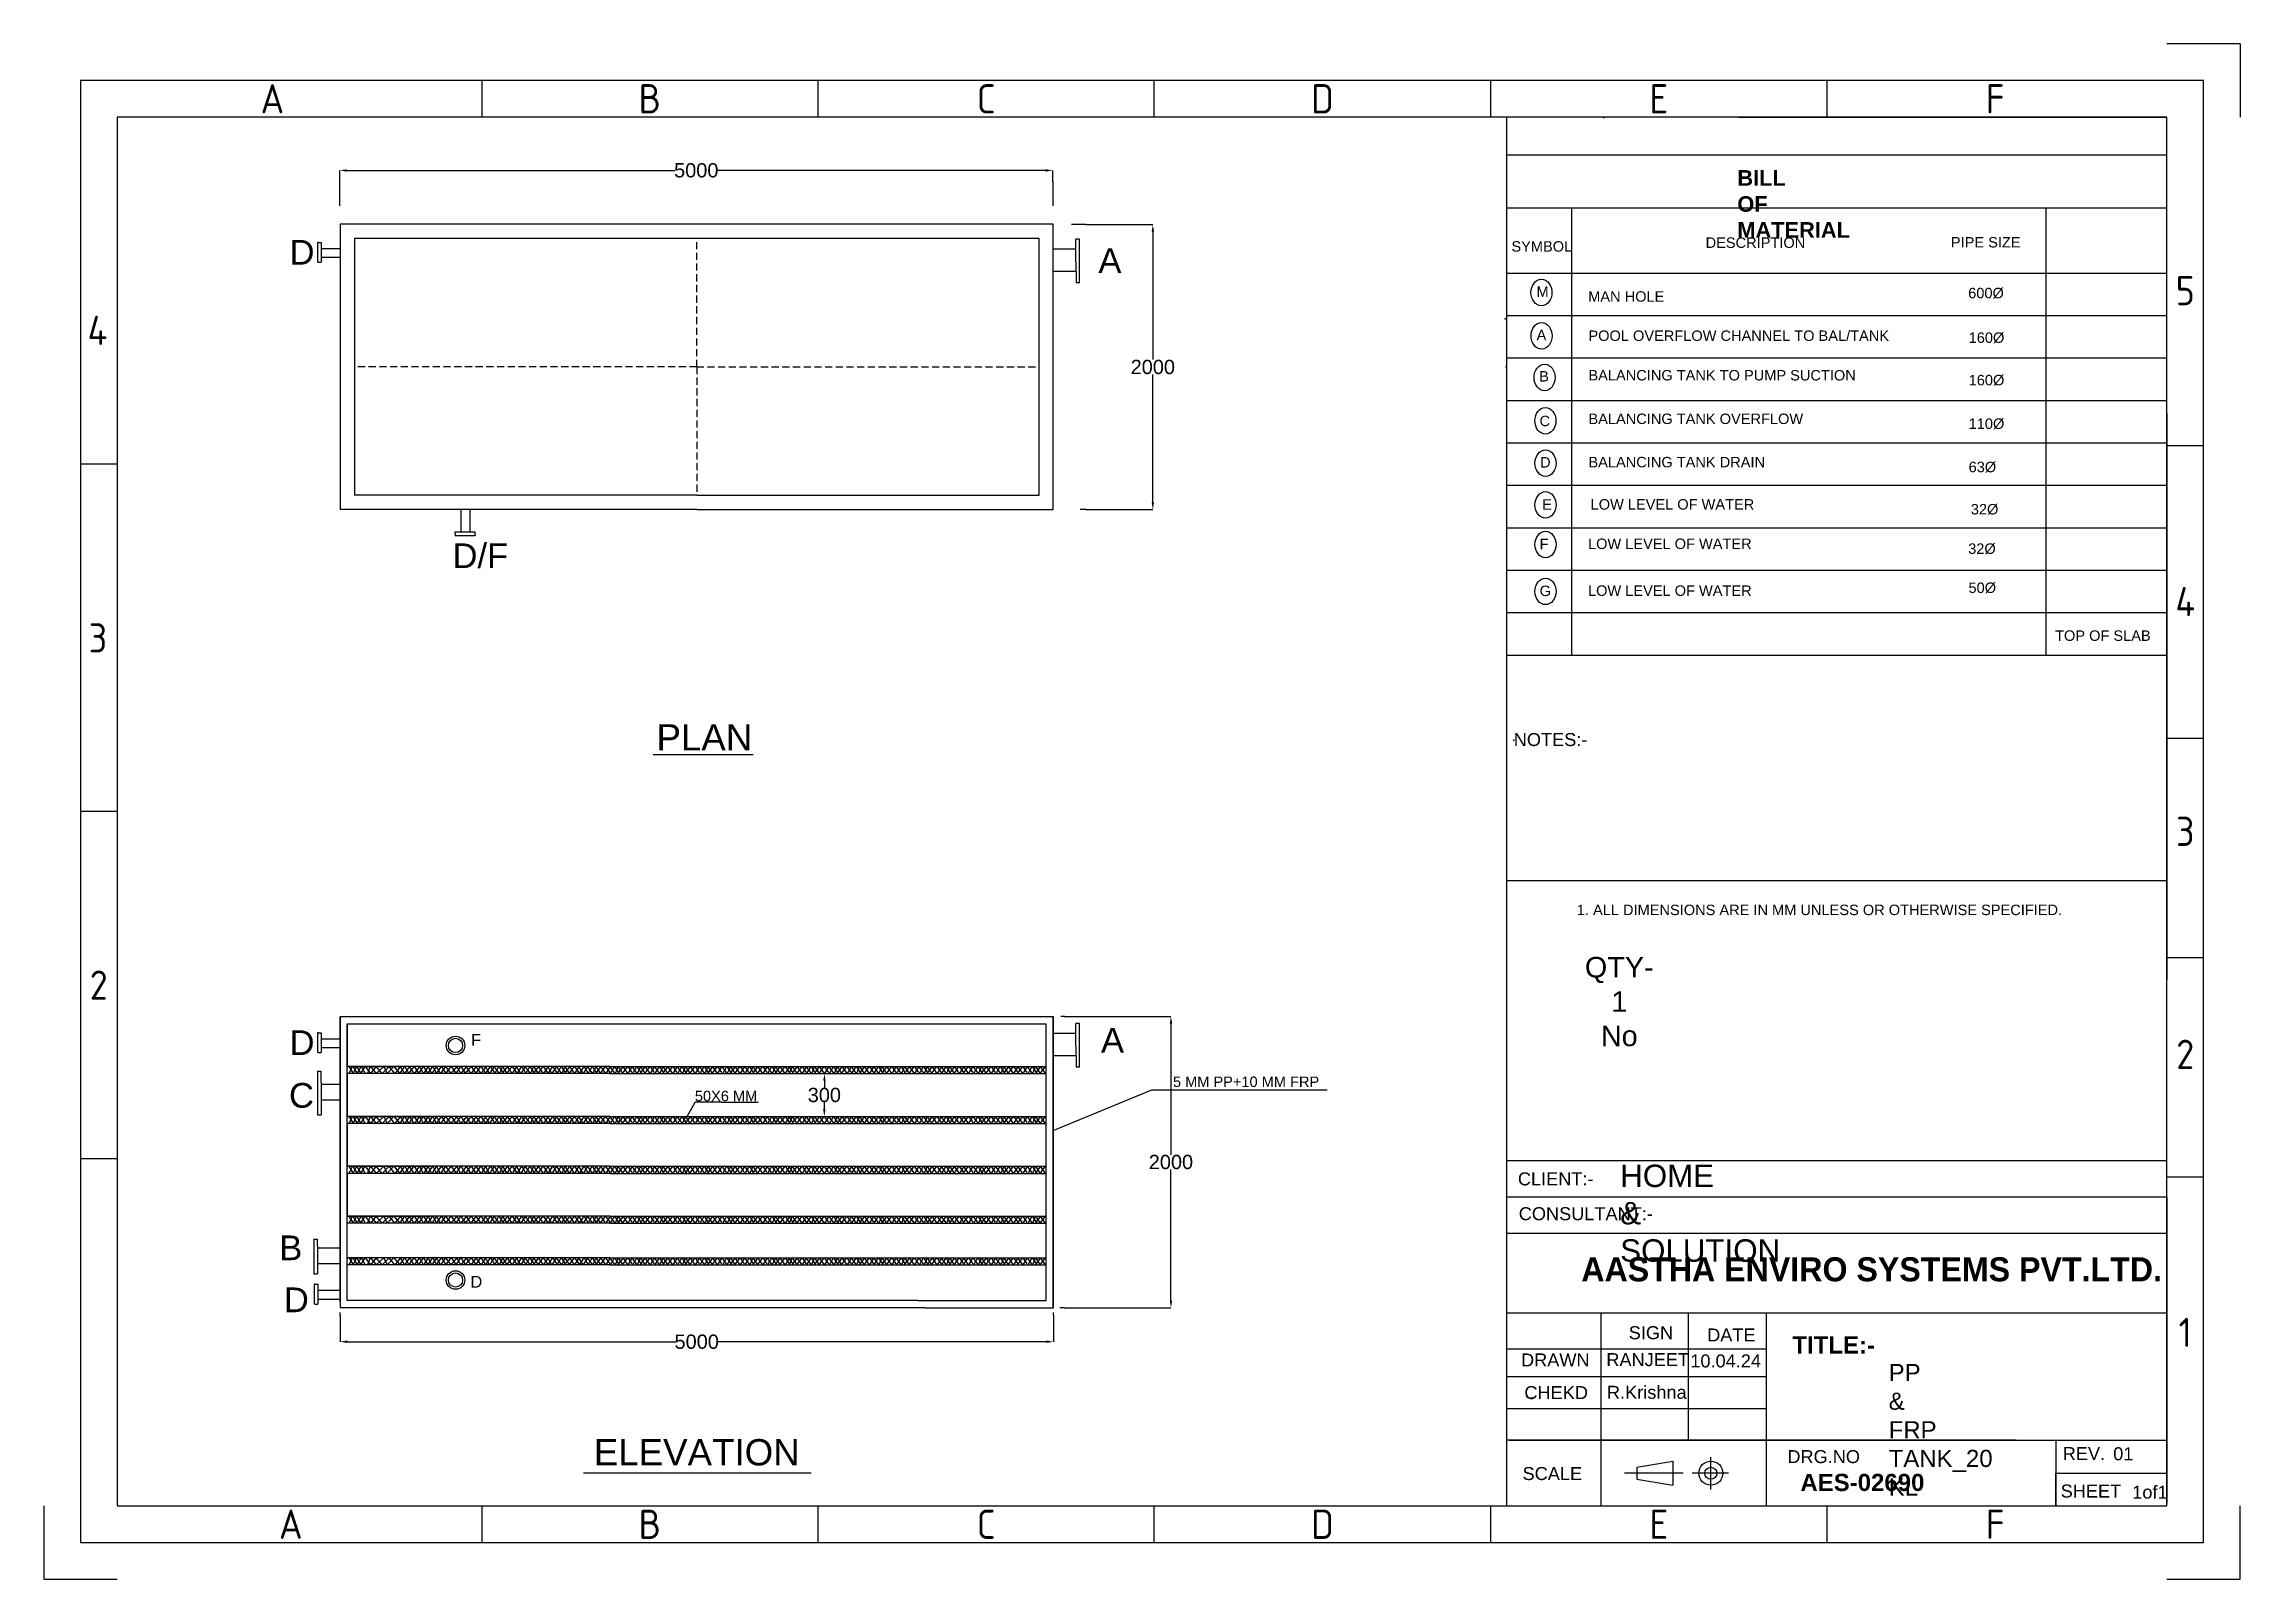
# Model space of a CAD drawing. Header units: millimetres. Extents: x 84766 to 187062, y 11889 to 33738.
# Drawn here: x 84766 to 100164, y 11889 to 22654 of the extents above; entities outside this region: 2.
import ezdxf
from ezdxf.enums import TextEntityAlignment as Align

# ---------------------------------------------------------------- set-up
doc = ezdxf.new("R2010")
doc.units = ezdxf.units.MM
doc.header["$LTSCALE"] = 200
doc.header["$MEASUREMENT"] = 0
doc.linetypes.add('CENTER', pattern=[50.8, 31.75, -6.35, 6.35, -6.35])
doc.linetypes.add('HIDDEN', pattern=[0.375, 0.25, -0.125])
for name, color, linetype in [('CEN', 231, 'CENTER'), ('EQTXT', 6, 'Continuous'), ('TEXT', 5, 'Continuous')]:
    doc.layers.add(name, color=color, linetype=linetype)
doc.styles.add('BAUHAUS', font='')
doc.styles.add('ISOCP', font='isocp.shx')
doc.styles.add('ROMANS', font='romans.shx', dxfattribs={"width": 0.85, "height": 75})
doc.styles.get("Standard").update_dxf_attribs({"font": 'arial.ttf'})
doc.styles.get('BAUHAUS').set_extended_font_data('Bauhaus Md BT', bold=True)
doc.dimstyles.get("Standard").update_dxf_attribs({"dimtxt": 100, "dimasz": 50, "dimexe": 0.18, "dimexo": 20, "dimgap": 0.5, "dimtad": 0, "dimtih": 1, "dimtoh": 1, "dimdec": 0, "dimzin": 0, "dimdsep": 46, "dimtxsty": 'Standard', "dimcen": 0.09, "dimadec": 0, "dimazin": 0, "dimtfac": 1, "dimtdec": 0, "dimtofl": 0, "dimtmove": 0, "dimatfit": 3, "dimfxl": 1, "dimtolj": 1, "dimtzin": 0, "dimarcsym": 0})

msp = doc.modelspace()

# ---------------------------------------------------------------- texts
at = {"color": 0, "style": 'ISOCP'}
for s, p in [('A', (86368.1, 22269.3)), ('B', (89014.5, 22269.3)), ('C', (91372.6, 22269.3)), ('D', (93730.6, 22269.3)), ('E', (96088.6, 22269.3)), ('F', (98446.7, 22269.3)), ('5', (99779.5, 20923.7)), ('4', (85141.9, 20645.4)), ('4', (99779.5, 18743.6)), ('3', (85144.9, 18488.8)), ('3', (99779.5, 17132.6)), ('2', (85150.8, 16053.8)), ('2', (99779.5, 15568.7)), ('1', (99779.5, 13618.9)), ('A', (86497.3, 12273.3)), ('B', (89014.5, 12273.3)), ('C', (91372.6, 12273.3)), ('D', (93730.6, 12273.3)), ('E', (96088.6, 12273.3)), ('F', (98446.7, 12273.3))]:
    msp.add_text(s, height=205, dxfattribs=at).set_placement(p, align=Align.MIDDLE)
at = {"color": 0}
for s, height, p in [('SYMBOL', 73.19, (95055.2, 21197.2, 0)), ('DESCRIPTION ', 73.19, (96416.8, 21223.5, 0)), (' PIPE SIZE', 73.19, (98108, 21226.4, 0)), ('M', 73.2, (95231.1, 20879.9)), ('600%%C', 73.19, (98257.7, 20870.2)), ('MAN HOLE', 73.19, (95593.5, 20846.2)), ('A', 73.2, (95231.7, 20576.1)), ('POOL OVERFLOW CHANNEL TO BAL/TANK ', 73.19, (95595.2, 20571.1)), ('160%%C', 73.19, (98261, 20557.5)), ('B', 73.2, (95250, 20286.3)), ('BALANCING TANK TO PUMP SUCTION ', 73.19, (95595.2, 20293.9)), ('160%%C', 73.19, (98261, 20259.8)), ('C', 73.2, (95252.6, 19973.2)), ('BALANCING TANK OVERFLOW ', 73.19, (95595.2, 19988.4)), ('110%%C', 73.19, (98261, 19954.3)), ('D', 73.2, (95256.2, 19683.3)), ('BALANCING TANK DRAIN', 73.19, (95595.2, 19684.7)), ('63%%C', 73.19, (98261, 19650.6)), ('E', 73.2, (95271.5, 19387.2)), ('LOW LEVEL OF WATER', 73.19, (95610.4, 19388.5)), ('32%%C', 73.19, (98276.2, 19354.4)), ('F', 73.2, (95253, 19110.6)), ('LOW LEVEL OF WATER', 73.19, (95592, 19112)), ('32%%C', 73.19, (98257.7, 19077.9)), ('G', 73.2, (95253, 18782)), ('LOW LEVEL OF WATER', 73.19, (95592, 18783.3)), ('50%%C', 73.19, (98259.9, 18803.9)), ('TOP OF SLAB', 73.19, (98866.8, 18468, 0)), ('1. ALL DIMENSIONS ARE IN MM UNLESS OR OTHERWISE SPECIFIED.', 73.19, (95513.6, 16544.8)), ('5 MM PP+10 MM FRP ', 73.19, (92682.2, 15339.6)), ('50X6 MM ', 73.19, (89330.1, 15239.7))]:
    msp.add_text(s, height=height, dxfattribs=at).set_placement(p)
at = {"color": 0, "ltscale": 150, "insert": (95696.8, 22141.2), "char_height": 5.696, "width": 3954.568, "attachment_point": 1, "style": 'ROMANS'}
msp.add_mtext('\\pt3450;ED ', dxfattribs=at)
at = {"color": 0}
for s, insert, char_height, width, attachment_point in [('{\\fArial|b1|i0|c0|p34;BILL OF MATERIAL}', (96639.3, 21768.7), 109.359, 0.921, 1), ('{\\fArial|b0|i0|c0|p34;NOTES:-}', (95071.7, 17821.4), 91.132, 0.921, 1), ('QTY- 1 No', (95811.4, 16251.8), 144.46, 0.921, 2), (' HOME & SOLUTION ', (95817.9, 14795.1), 157.096, 1.587, 1), ('{\\fArial|b0|i0|c0|p34;CLIENT:-}', (95100.6, 14740.8), 91.132, 0.921, 1), ('{\\fArial|b0|i0|c0|p34;CONSULTANT:-}', (95106.6, 14496.6), 91.132, 0.921, 1), ('{\\fArial|b0|i0|c0|p34;SIGN}', (95877.7, 13662.1), 91.132, 0.921, 1), ('{\\fArial|b0|i0|c0|p34;DATE}', (96427.6, 13646.2), 91.132, 0.921, 1), ('{\\fArial|b1|i0|c0|p34;TITLE:-}', (97024.7, 13590.9), 120.381, 0.921, 1), ('{\\fArial|b0|i0|c0|p34;DRAWN}', (95122.5, 13471), 91.132, 0.921, 1), ('RANJEET', (95720.7, 13473.1), 91.13, 491.098, 1), ('10.04.24', (96309.5, 13464.3), 91.13, 0.921, 1), ('PP & FRP  TANK_20 KL', (97700.1, 13397.1), 120.381, 0.921, 1), ('{\\fArial|b0|i0|c0|p34;CHEKD}', (95146.2, 13242.2), 91.132, 0.921, 1), ('{\\fArial|b0|i0|c0|p34;R.Krishna}', (95725, 13244.1), 91.132, 0.921, 1), ('{\\fArial|b0|i0|c0|p34;DRG.NO}', (96989.9, 12793.2), 91.132, 0.921, 1), ('{\\fArial|b0|i0|c0|p34;REV.}', (98920.6, 12814.5), 91.132, 0.921, 1), ('  01', (99274.5, 12813.2), 91.13, 0.921, 1), ('{\\fArial|b0|i0|c0|p34;SCALE}', (95133.4, 12674.3), 91.132, 0.921, 1), ('{\\fArial|b1|i0|c0|p34;AES-02690}', (97081.4, 12626.8), 120.381, 0.921, 1), ('{\\fArial|b0|i0|c0|p34;SHEET\\Fromans|c0; }', (98906.1, 12551.9), 91.132, 0.921, 1), ('{\\fArial|b0|i0|c0|p34;1of1 }', (99407.9, 12544.3), 91.132, 0.921, 1)]:
    msp.add_mtext(s, dxfattribs=dict(at, insert=insert, char_height=char_height, width=width, attachment_point=attachment_point))
at = {"color": 0, "insert": (97580.7, 14059.8), "char_height": 168.595, "width": 3841.736, "attachment_point": 5, "style": 'BAUHAUS'}
msp.add_mtext('AASTHA ENVIRO SYSTEMS PVT.LTD.', dxfattribs=at)
at = {"layer": 'CEN', "color": 3, "linetype": 'ByBlock'}
for s, p in [('PLAN', (89060.8, 17699.3)), ('ELEVATION', (88621.3, 12686))]:
    msp.add_text(s, height=184.15, dxfattribs=at).set_placement(p)
at = {"layer": 'EQTXT', "color": 7, "linetype": 'ByBlock', "attachment_point": 1}
for s, insert, char_height in [('D', (86488.8, 21279.3), 173.2), ('A', (92159.5, 21221.5), 173.2), ('D/F', (87631.4, 19151.4), 173.23), ('D', (86488.8, 15736.9), 173.2), ('F', (87761, 15710.4), 82.1), ('A', (92177.9, 15753.7), 173.2), ('C', (86484.5, 15367.4), 173.2), ('B', (86416.6, 14298.2), 173.2), ('D', (87757, 14014.8), 82.1), ('D', (86449, 13933.7), 173.2)]:
    msp.add_mtext(s, dxfattribs=dict(at, insert=insert, char_height=char_height))

# ---------------------------------------------------------------- blocks, each defined once
blk = doc.blocks.new('*D46')
at = {"color": 0, "lineweight": -2, "transparency": 16777216}
for p, q in [((86840, 21685), (86840, 21767)), ((86890, 21767), (89190, 21767)), ((91790, 21767), (89489, 21767)), ((91840, 21685), (91840, 21767))]:
    blk.add_line(p, q, dxfattribs=at)
at = {"color": 0, "linetype": 'Continuous', "lineweight": -2, "transparency": 16777216}
for points in [[(86890, 21775), (86890, 21758), (86840, 21767)], [(91790, 21775), (91790, 21758), (91840, 21767)]]:
    blk.add_solid(points, dxfattribs=at)
at = {"layer": 'Defpoints', "color": 0, "linetype": 'Continuous', "lineweight": -2, "transparency": 16777216}
for p in [(91840, 21767), (86840, 21665), (91840, 21665)]:
    blk.add_point(p, dxfattribs=at)
at = {"color": 0, "linetype": 'Continuous', "lineweight": -2, "transparency": 16777216, "insert": (89340, 21767), "char_height": 100, "attachment_point": 5}
blk.add_mtext('\\A1;5000', dxfattribs=at)
blk = doc.blocks.new('*D47')
at = {"color": 0, "lineweight": -2, "transparency": 16777216}
for p, q in [((92073, 21387), (92541, 21387)), ((92541, 21337), (92541, 20440)), ((92541, 19439), (92541, 20336)), ((92073, 19389), (92541, 19389))]:
    blk.add_line(p, q, dxfattribs=at)
at = {"color": 0, "linetype": 'Continuous', "lineweight": -2, "transparency": 16777216}
for points in [[(92533, 21337), (92550, 21337), (92541, 21387)], [(92533, 19439), (92550, 19439), (92541, 19389)]]:
    blk.add_solid(points, dxfattribs=at)
at = {"layer": 'Defpoints', "color": 0, "linetype": 'Continuous', "lineweight": -2, "transparency": 16777216}
for p in [(92053, 21387), (92053, 19389), (92541, 19389)]:
    blk.add_point(p, dxfattribs=at)
at = {"color": 0, "linetype": 'Continuous', "lineweight": -2, "transparency": 16777216, "insert": (92541, 20388), "char_height": 100, "attachment_point": 5}
blk.add_mtext('\\A1;2000', dxfattribs=at)
blk = doc.blocks.new('*D48')
at = {"color": 0, "lineweight": -2, "transparency": 16777216}
for p, q in [((86843, 13739), (86843, 13553)), ((91844, 13739), (91844, 13553)), ((86893, 13553), (89194, 13553)), ((91794, 13553), (89493, 13553))]:
    blk.add_line(p, q, dxfattribs=at)
at = {"color": 0, "linetype": 'Continuous', "lineweight": -2, "transparency": 16777216}
for points in [[(86893, 13562), (86893, 13545), (86843, 13553)], [(91794, 13562), (91794, 13545), (91844, 13553)]]:
    blk.add_solid(points, dxfattribs=at)
at = {"layer": 'Defpoints', "color": 0, "linetype": 'Continuous', "lineweight": -2, "transparency": 16777216}
for p in [(86843, 13759), (91844, 13759), (91844, 13553)]:
    blk.add_point(p, dxfattribs=at)
at = {"color": 0, "linetype": 'Continuous', "lineweight": -2, "transparency": 16777216, "insert": (89343, 13553), "char_height": 100, "attachment_point": 5}
blk.add_mtext('\\A1;5000', dxfattribs=at)
blk = doc.blocks.new('*D49')
at = {"color": 0, "lineweight": -2, "transparency": 16777216}
for p, q in [((91922, 15834), (92668, 15834)), ((92668, 15784), (92668, 14864)), ((92668, 13842), (92668, 14761)), ((91922, 13792), (92668, 13792))]:
    blk.add_line(p, q, dxfattribs=at)
at = {"color": 0, "linetype": 'Continuous', "lineweight": -2, "transparency": 16777216}
for points in [[(92660, 15784), (92677, 15784), (92668, 15834)], [(92660, 13842), (92677, 13842), (92668, 13792)]]:
    blk.add_solid(points, dxfattribs=at)
at = {"layer": 'Defpoints', "color": 0, "linetype": 'Continuous', "lineweight": -2, "transparency": 16777216}
for p in [(91902, 15834), (92668, 15834), (91902, 13792)]:
    blk.add_point(p, dxfattribs=at)
at = {"color": 0, "linetype": 'Continuous', "lineweight": -2, "transparency": 16777216, "insert": (92668, 14813), "char_height": 100, "attachment_point": 5}
blk.add_mtext('\\A1;2000', dxfattribs=at)
blk = doc.blocks.new('*D51')
at = {"color": 0, "lineweight": -2, "transparency": 16777216}
for p, q in [((90219, 15434), (90238, 15433)), ((90238, 15383), (90238, 15335)), ((90218, 15134), (90237, 15133)), ((90238, 15183), (90238, 15232))]:
    blk.add_line(p, q, dxfattribs=at)
at = {"color": 0, "linetype": 'Continuous', "lineweight": -2, "transparency": 16777216}
for points in [[(90230, 15383), (90247, 15383), (90239, 15433)], [(90229, 15183), (90246, 15183), (90238, 15133)]]:
    blk.add_solid(points, dxfattribs=at)
at = {"layer": 'Defpoints', "color": 0, "linetype": 'Continuous', "lineweight": -2, "transparency": 16777216}
for p in [(90239, 15433), (90238, 15133), (90238, 15133)]:
    blk.add_point(p, dxfattribs=at)
at = {"color": 0, "linetype": 'Continuous', "lineweight": -2, "transparency": 16777216, "insert": (90238, 15283), "char_height": 100, "attachment_point": 5}
blk.add_mtext('\\A1;300', dxfattribs=at)

# ---------------------------------------------------------------- dimensions: what is measured, and where the dimension line sits
at = {"linetype": 'Continuous', "lineweight": -2}
dim = msp.add_linear_dim(base=(91840.1, 21766.8), p1=(86839.6, 21665.4), p2=(91840.1, 21665.4), text='5000', dimstyle='Standard', override={"dimfxl": 110}, dxfattribs=at)
dim.commit()
dim.dimension.update_dxf_attribs({"geometry": '*D46', "text_midpoint": (89339.8, 21766.8)})
for base, p1, p2, picture, middle in [((92541.2, 19389.4), (92052.8, 21386.6), (92052.8, 19389.4), '*D47', (92541.2, 20388)), ((92668.2, 15833.6), (91901.6, 13791.6), (91901.6, 15833.6), '*D49', (92668.2, 14812.6))]:
    dim = msp.add_linear_dim(base=base, p1=p1, p2=p2, angle=90, text='2000', dimstyle='Standard', override={"dimfxl": 110}, dxfattribs=at)
    dim.commit()
    dim.dimension.update_dxf_attribs({"geometry": picture, "text_midpoint": middle})
dim = msp.add_aligned_dim(p1=(90239, 15433.5), p2=(90237.9, 15133.5), distance=-0.3, dimstyle='Standard', override={"dimfxl": 110}, dxfattribs=at)
dim.commit()
dim.dimension.update_dxf_attribs({"geometry": '*D51', "text_midpoint": (90238.1, 15283.5)})
dim = msp.add_linear_dim(base=(91843.6, 13553.4), p1=(86843.3, 13759.2), p2=(91843.6, 13759.2), dimstyle='Standard', override={"dimfxl": 110}, dxfattribs=at)
dim.commit()
dim.dimension.update_dxf_attribs({"geometry": '*D48', "text_midpoint": (89343.4, 13553.4)})

# ---------------------------------------------------------------- linework, layer by layer
at = {"linetype": 'ByBlock'}
for p, q in [((186878.4, 33737.7), (187062, 33737.7)), ((91843.1, 15033.5), (92534.6, 15320)), ((92534.6, 15320), (93193.2, 15320)), ((89275.1, 15133.5), (89331.3, 15233.2)), ((89514.8, 15233.2), (89774.3, 15233.2))]:
    msp.add_line(p, q, dxfattribs=at)
at = {"color": 7, "linetype": 'ByBlock'}
for p, q in [((181217, 31080.2), (181259.5, 31080.3)), ((86684.3, 21262), (86684.4, 21162.3)), ((86709.1, 21262), (86709.2, 21162.1)), ((92027.8, 21284.7), (92002.4, 21284.6)), ((92002.5, 21057.2), (92002.4, 21192)), ((87650, 19207.8), (87749.8, 19207.5)), ((87650.1, 19232.6), (87750, 19232.3)), ((86684.3, 15719.6), (86684.4, 15619.9)), ((86709.1, 15719.7), (86709.2, 15619.8)), ((92027.8, 15784.6), (92002.4, 15784.6)), ((92002.5, 15557.1), (92002.4, 15691.9)), ((86930.4, 15483.5), (86904, 15433.5)), ((86906.1, 15479.9), (86933.9, 15433.5)), ((88733.9, 15433.5), (86931.8, 15433.5)), ((88733.9, 15483.5), (86933.9, 15483.5)), ((86958.2, 15483.5), (86933.9, 15437.5)), ((86933.9, 15479.9), (86961.8, 15433.5)), ((86958.2, 15483.5), (86989, 15433.5)), ((86961.8, 15433.5), (86991.7, 15483.5)), ((86989, 15433.5), (87019.2, 15483.5)), ((86991.7, 15483.5), (87018.9, 15433.5)), ((87019.2, 15483.5), (87055.6, 15433.5)), ((87035.8, 15433.5), (87055.6, 15483.5)), ((87055.6, 15483.5), (87095.6, 15433.5)), ((87095.6, 15483.5), (87055.6, 15433.5)), ((87095.6, 15433.5), (87148.7, 15483.5)), ((87136.9, 15433.5), (87095.6, 15483.5)), ((87187, 15483.5), (87136.9, 15433.5)), ((87148.7, 15483.5), (87172.3, 15433.5)), ((87172.3, 15433.5), (87219.4, 15483.5)), ((87226.2, 15433.5), (87187, 15483.5)), ((87219.4, 15483.5), (87261.4, 15433.5)), ((87266.4, 15483.5), (87226.2, 15433.5)), ((87261.4, 15433.5), (87296.1, 15483.5)), ((87294.7, 15433.5), (87266.4, 15483.5)), ((87328.5, 15483.5), (87294.7, 15433.5)), ((87296.1, 15483.5), (87325.7, 15433.5)), ((87325.7, 15433.5), (87361.4, 15483.5)), ((87361.4, 15433.5), (87328.5, 15483.5)), ((87361.4, 15483.5), (87394.8, 15433.5)), ((87398.8, 15483.5), (87361.4, 15433.5)), ((87394.8, 15433.5), (87428, 15483.5)), ((87427, 15433.5), (87398.8, 15483.5)), ((87461.2, 15483.5), (87427, 15433.5)), ((87428, 15483.5), (87457, 15433.5)), ((87457, 15433.5), (87492.6, 15483.5)), ((87486.7, 15433.5), (87461.2, 15483.5)), ((87519.5, 15483.5), (87486.7, 15433.5)), ((87492.6, 15483.5), (87519.7, 15433.5)), ((87546, 15433.5), (87519.5, 15483.5)), ((87519.7, 15433.5), (87554.7, 15483.5)), ((87582, 15483.5), (87546, 15433.5)), ((87554.7, 15483.5), (87584.7, 15433.5)), ((87584.7, 15433.5), (87622.3, 15483.5)), ((87660.2, 15483.5), (87619.3, 15433.5)), ((87622.3, 15483.5), (87657.2, 15433.5)), ((87657.2, 15433.5), (87690, 15483.5)), ((87690.3, 15433.5), (87660.2, 15483.5)), ((87690, 15483.5), (87721.1, 15433.5)), ((87729.9, 15483.5), (87690.3, 15433.5)), ((87721.1, 15433.5), (87762.3, 15483.5)), ((87759, 15433.5), (87729.9, 15483.5)), ((87797.1, 15483.5), (87759, 15433.5)), ((87762.3, 15483.5), (87793.6, 15433.5)), ((87793.6, 15433.5), (87830.5, 15483.5)), ((87831.5, 15433.5), (87797.1, 15483.5)), ((87830.5, 15483.5), (87864.9, 15433.5)), ((87861.5, 15483.5), (87831.5, 15433.5)), ((87891, 15433.5), (87861.5, 15483.5)), ((87864.9, 15433.5), (87898, 15483.5)), ((87922.7, 15483.5), (87891, 15433.5)), ((87898, 15483.5), (87927.1, 15433.5)), ((87959.5, 15433.5), (87922.7, 15483.5)), ((87927.1, 15433.5), (87955.8, 15483.5)), ((87955.8, 15483.5), (87987.9, 15433.5)), ((87980.8, 15483.5), (87959.5, 15433.5)), ((88015.6, 15483.5), (87977.5, 15433.5)), ((87980.8, 15483.5), (88012.1, 15433.5)), ((88012.1, 15433.5), (88049, 15483.5)), ((88050.1, 15433.5), (88015.6, 15483.5)), ((88049, 15483.5), (88083.4, 15433.5)), ((88080, 15483.5), (88050.1, 15433.5)), ((88109.6, 15433.5), (88080, 15483.5)), ((88083.4, 15433.5), (88116.5, 15483.5)), ((88141.2, 15483.5), (88109.6, 15433.5)), ((88116.5, 15483.5), (88145.6, 15433.5)), ((88178, 15433.5), (88141.2, 15483.5)), ((88145.6, 15433.5), (88174.3, 15483.5)), ((88174.3, 15483.5), (88206.5, 15433.5)), ((88199.4, 15483.5), (88178, 15433.5)), ((88234.1, 15483.5), (88196, 15433.5)), ((88199.4, 15483.5), (88230.6, 15433.5)), ((88230.6, 15433.5), (88267.5, 15483.5)), ((88268.6, 15433.5), (88234.1, 15483.5)), ((88267.5, 15483.5), (88301.9, 15433.5)), ((88298.6, 15483.5), (88268.6, 15433.5)), ((88328.1, 15433.5), (88298.6, 15483.5)), ((88301.9, 15433.5), (88335, 15483.5)), ((88359.8, 15483.5), (88328.1, 15433.5)), ((88335, 15483.5), (88364.1, 15433.5)), ((88396.5, 15433.5), (88359.8, 15483.5)), ((88364.1, 15433.5), (88392.8, 15483.5)), ((88392.8, 15483.5), (88425, 15433.5)), ((88417.9, 15483.5), (88396.5, 15433.5)), ((88452.7, 15483.5), (88414.6, 15433.5)), ((88417.9, 15483.5), (88449.2, 15433.5)), ((88449.2, 15433.5), (88486, 15483.5)), ((88487.1, 15433.5), (88452.7, 15483.5)), ((88486, 15483.5), (88520.5, 15433.5)), ((88517.1, 15483.5), (88487.1, 15433.5)), ((88546.6, 15433.5), (88517.1, 15483.5)), ((88520.5, 15433.5), (88553.5, 15483.5)), ((88578.3, 15483.5), (88546.6, 15433.5)), ((88553.5, 15483.5), (88582.7, 15433.5)), ((88615.1, 15433.5), (88578.3, 15483.5)), ((88582.7, 15433.5), (88611.3, 15483.5)), ((88611.3, 15483.5), (88643.5, 15433.5)), ((88636.4, 15483.5), (88615.1, 15433.5)), ((88671.2, 15483.5), (88633.1, 15433.5)), ((88636.4, 15483.5), (88667.7, 15433.5)), ((88667.7, 15433.5), (88704.6, 15483.5)), ((88705.6, 15433.5), (88671.2, 15483.5)), ((88704.6, 15483.5), (88733.9, 15440.8)), ((88733.9, 15480.6), (88705.6, 15433.5)), ((88770.6, 15433.5), (88733.8, 15483.5)), ((88738.2, 15433.5), (88766.8, 15483.5)), ((88766.8, 15483.5), (88799, 15433.5)), ((88791.9, 15483.5), (88770.6, 15433.5)), ((88826.7, 15483.5), (88788.6, 15433.5)), ((88791.9, 15483.5), (88823.2, 15433.5)), ((88823.2, 15433.5), (88860.1, 15483.5)), ((88861.1, 15433.5), (88826.7, 15483.5)), ((88860.1, 15483.5), (88889.4, 15440.8)), ((88889.4, 15480.6), (88861.1, 15433.5)), ((88926.8, 15433.5), (88890, 15483.5)), ((88894.4, 15433.5), (88923.1, 15483.5)), ((88923.1, 15483.5), (88955.3, 15433.5)), ((88948.2, 15483.5), (88926.8, 15433.5)), ((88982.9, 15483.5), (88944.8, 15433.5)), ((88948.2, 15483.5), (88979.4, 15433.5)), ((88979.4, 15433.5), (89016.3, 15483.5)), ((89017.4, 15433.5), (88982.9, 15483.5)), ((89016.3, 15483.5), (89045.7, 15440.8)), ((89045.6, 15480.6), (89017.4, 15433.5)), ((89085.1, 15433.5), (89048.3, 15483.5)), ((89052.7, 15433.5), (89081.4, 15483.5)), ((89081.4, 15483.5), (89113.6, 15433.5)), ((89106.4, 15483.5), (89085.1, 15433.5)), ((89141.2, 15483.5), (89103.1, 15433.5)), ((89106.4, 15483.5), (89137.7, 15433.5)), ((89137.7, 15433.5), (89174.6, 15483.5)), ((89175.7, 15433.5), (89141.2, 15483.5)), ((89174.6, 15483.5), (89204, 15440.8)), ((89203.9, 15480.6), (89175.7, 15433.5)), ((89242.6, 15433.5), (89205.9, 15483.5)), ((89210.2, 15433.5), (89238.9, 15483.5)), ((89238.9, 15483.5), (89271.1, 15433.5)), ((89264, 15483.5), (89242.6, 15433.5)), ((89298.8, 15483.5), (89260.7, 15433.5)), ((89264, 15483.5), (89295.3, 15433.5)), ((89295.3, 15433.5), (89332.1, 15483.5)), ((89333.2, 15433.5), (89298.8, 15483.5)), ((89332.1, 15483.5), (89361.5, 15440.8)), ((89361.5, 15480.6), (89333.2, 15433.5)), ((89399.2, 15433.5), (89362.5, 15483.5)), ((89366.8, 15433.5), (89395.5, 15483.5)), ((89395.5, 15483.5), (89427.7, 15433.5)), ((89420.6, 15483.5), (89399.2, 15433.5)), ((89455.4, 15483.5), (89417.3, 15433.5)), ((89420.6, 15483.5), (89451.9, 15433.5)), ((89451.9, 15433.5), (89488.7, 15483.5)), ((89489.8, 15433.5), (89455.4, 15483.5)), ((89488.7, 15483.5), (89518.1, 15440.8)), ((89518.1, 15480.6), (89489.8, 15433.5)), ((89557.6, 15433.5), (89520.8, 15483.5)), ((89525.2, 15433.5), (89553.9, 15483.5)), ((89553.9, 15483.5), (89586.1, 15433.5)), ((89578.9, 15483.5), (89557.6, 15433.5)), ((89613.7, 15483.5), (89575.6, 15433.5)), ((89578.9, 15483.5), (89610.2, 15433.5)), ((89610.2, 15433.5), (89647.1, 15483.5)), ((89648.2, 15433.5), (89613.7, 15483.5)), ((89647.1, 15483.5), (89676.5, 15440.8)), ((89676.4, 15480.6), (89648.2, 15433.5)), ((89716.2, 15433.5), (89679.5, 15483.5)), ((89683.8, 15433.5), (89712.5, 15483.5)), ((89712.5, 15483.5), (89744.7, 15433.5)), ((89737.6, 15483.5), (89716.2, 15433.5)), ((89772.4, 15483.5), (89734.3, 15433.5)), ((89737.6, 15483.5), (89768.9, 15433.5)), ((89768.9, 15433.5), (89805.7, 15483.5)), ((89806.8, 15433.5), (89772.4, 15483.5)), ((89805.7, 15483.5), (89835.1, 15440.8)), ((89835.1, 15480.6), (89806.8, 15433.5)), ((89873.3, 15433.5), (89836.5, 15483.5)), ((89840.9, 15433.5), (89869.5, 15483.5)), ((89869.5, 15483.5), (89901.7, 15433.5)), ((89894.6, 15483.5), (89873.3, 15433.5)), ((89929.4, 15483.5), (89891.3, 15433.5)), ((89894.6, 15483.5), (89925.9, 15433.5)), ((89925.9, 15433.5), (89962.8, 15483.5)), ((89963.8, 15433.5), (89929.4, 15483.5)), ((89962.8, 15483.5), (89992.1, 15440.8)), ((89992.1, 15480.6), (89963.8, 15433.5)), ((89988.4, 15483.5), (90020.6, 15433.5)), ((90013.5, 15483.5), (89992.1, 15433.5)), ((90048.3, 15483.5), (90010.2, 15433.5)), ((90013.5, 15483.5), (90044.8, 15433.5)), ((90044.8, 15433.5), (90081.6, 15483.5)), ((90082.7, 15433.5), (90048.3, 15483.5)), ((90081.6, 15483.5), (90111, 15440.8)), ((90111, 15480.6), (90082.7, 15433.5)), ((90148.4, 15433.5), (90111.6, 15483.5)), ((90116, 15433.5), (90144.7, 15483.5)), ((90144.7, 15483.5), (90176.9, 15433.5)), ((90169.7, 15483.5), (90148.4, 15433.5)), ((90204.5, 15483.5), (90166.4, 15433.5)), ((90169.7, 15483.5), (90201, 15433.5)), ((90201, 15433.5), (90237.9, 15483.5)), ((90239, 15433.5), (90204.5, 15483.5)), ((90237.9, 15483.5), (90267.3, 15440.8)), ((90267.2, 15480.6), (90239, 15433.5)), ((90306.7, 15433.5), (90269.9, 15483.5)), ((90274.3, 15433.5), (90303, 15483.5)), ((90303, 15483.5), (90335.1, 15433.5)), ((90328, 15483.5), (90306.7, 15433.5)), ((90362.8, 15483.5), (90324.7, 15433.5)), ((90328, 15483.5), (90359.3, 15433.5)), ((90359.3, 15433.5), (90396.2, 15483.5)), ((90397.2, 15433.5), (90362.8, 15483.5)), ((90396.2, 15483.5), (90425.6, 15440.8)), ((90425.5, 15480.6), (90397.2, 15433.5)), ((90464.2, 15433.5), (90427.5, 15483.5)), ((90431.8, 15433.5), (90460.5, 15483.5)), ((90460.5, 15483.5), (90492.7, 15433.5)), ((90485.6, 15483.5), (90464.2, 15433.5)), ((90520.4, 15483.5), (90482.3, 15433.5)), ((90485.6, 15483.5), (90516.8, 15433.5)), ((90516.8, 15433.5), (90553.7, 15483.5)), ((90554.8, 15433.5), (90520.4, 15483.5)), ((90553.7, 15483.5), (90583.1, 15440.8)), ((90583.1, 15480.6), (90554.8, 15433.5)), ((90620.8, 15433.5), (90584.1, 15483.5)), ((90588.4, 15433.5), (90617.1, 15483.5)), ((90617.1, 15483.5), (90649.3, 15433.5)), ((90642.2, 15483.5), (90620.8, 15433.5)), ((90677, 15483.5), (90638.9, 15433.5)), ((90642.2, 15483.5), (90673.4, 15433.5)), ((90673.4, 15433.5), (90710.3, 15483.5)), ((90711.4, 15433.5), (90677, 15483.5)), ((90710.3, 15483.5), (90739.7, 15440.8)), ((90739.7, 15480.6), (90711.4, 15433.5)), ((90779.2, 15433.5), (90742.4, 15483.5)), ((90746.8, 15433.5), (90775.5, 15483.5)), ((90775.5, 15483.5), (90807.6, 15433.5)), ((90800.5, 15483.5), (90779.2, 15433.5)), ((90835.3, 15483.5), (90797.2, 15433.5)), ((90800.5, 15483.5), (90831.8, 15433.5)), ((90831.8, 15433.5), (90868.7, 15483.5)), ((90869.7, 15433.5), (90835.3, 15483.5)), ((90868.7, 15483.5), (90898.1, 15440.8)), ((90898, 15480.6), (90869.7, 15433.5)), ((90937.8, 15433.5), (90901.1, 15483.5)), ((90905.4, 15433.5), (90934.1, 15483.5)), ((90934.1, 15483.5), (90966.3, 15433.5)), ((90959.2, 15483.5), (90937.8, 15433.5)), ((90994, 15483.5), (90955.9, 15433.5)), ((90959.2, 15483.5), (90990.4, 15433.5)), ((90990.4, 15433.5), (91027.3, 15483.5)), ((91028.4, 15433.5), (90994, 15483.5)), ((91027.3, 15483.5), (91056.7, 15440.8)), ((91056.7, 15480.6), (91028.4, 15433.5)), ((91094.8, 15433.5), (91058.1, 15483.5)), ((91062.4, 15433.5), (91091.1, 15483.5)), ((91091.1, 15483.5), (91123.3, 15433.5)), ((91116.2, 15483.5), (91094.8, 15433.5)), ((91151, 15483.5), (91112.9, 15433.5)), ((91116.2, 15483.5), (91147.5, 15433.5)), ((91147.5, 15433.5), (91184.4, 15483.5)), ((91185.4, 15433.5), (91151, 15483.5)), ((91184.4, 15483.5), (91213.7, 15440.8)), ((91213.7, 15480.6), (91185.4, 15433.5)), ((91211.7, 15433.5), (91248.6, 15483.5)), ((91249.6, 15433.5), (91215.2, 15483.5)), ((91248.6, 15483.5), (91278, 15440.8)), ((91277.9, 15480.6), (91249.6, 15433.5)), ((91317.7, 15433.5), (91280.9, 15483.5)), ((91285.3, 15433.5), (91314, 15483.5)), ((91314, 15483.5), (91346.2, 15433.5)), ((91339.1, 15483.5), (91317.7, 15433.5)), ((91373.8, 15483.5), (91335.7, 15433.5)), ((91339.1, 15483.5), (91370.3, 15433.5)), ((91370.3, 15433.5), (91407.2, 15483.5)), ((91408.3, 15433.5), (91373.8, 15483.5)), ((91407.2, 15483.5), (91436.6, 15440.8)), ((91436.5, 15480.6), (91408.3, 15433.5)), ((91474.7, 15433.5), (91438, 15483.5)), ((91442.3, 15433.5), (91471, 15483.5)), ((91471, 15483.5), (91503.2, 15433.5)), ((91496.1, 15483.5), (91474.7, 15433.5)), ((91530.9, 15483.5), (91492.8, 15433.5)), ((91496.1, 15483.5), (91527.4, 15433.5)), ((91527.4, 15433.5), (91564.2, 15483.5)), ((91565.3, 15433.5), (91530.9, 15483.5)), ((91564.2, 15483.5), (91593.6, 15440.8)), ((91593.6, 15480.6), (91565.3, 15433.5)), ((91592.2, 15433.5), (91629.1, 15483.5)), ((91630.2, 15433.5), (91595.7, 15483.5)), ((91629.1, 15483.5), (91658.5, 15440.8)), ((91658.4, 15480.6), (91630.2, 15433.5)), ((91698.3, 15433.5), (91661.5, 15483.5)), ((91665.9, 15433.5), (91694.5, 15483.5)), ((91694.5, 15483.5), (91726.7, 15433.5)), ((91719.6, 15483.5), (91698.3, 15433.5)), ((91754.4, 15483.5), (91716.3, 15433.5)), ((91719.6, 15483.5), (91750.9, 15433.5)), ((91750.9, 15433.5), (91787.8, 15483.5)), ((91788.8, 15433.5), (91754.4, 15483.5)), ((86710.1, 15371.8), (86710.2, 15237)), ((86684.8, 15144.3), (86710.2, 15144.3)), ((86930.4, 15133.5), (86904, 15083.5)), ((86906.1, 15129.9), (86933.9, 15083.5)), ((88733.9, 15133.5), (86933.9, 15133.5)), ((86958.2, 15133.5), (86933.9, 15087.5)), ((86933.9, 15129.9), (86961.8, 15083.5)), ((86958.2, 15133.5), (86989, 15083.5)), ((86961.8, 15083.5), (86991.7, 15133.5)), ((86989, 15083.5), (87019.2, 15133.5)), ((86991.7, 15133.5), (87018.9, 15083.5)), ((87019.2, 15133.5), (87055.6, 15083.5)), ((87035.8, 15083.5), (87055.6, 15133.5)), ((87055.6, 15133.5), (87095.6, 15083.5)), ((87095.6, 15133.5), (87055.6, 15083.5)), ((87095.6, 15083.5), (87148.7, 15133.5)), ((87136.9, 15083.5), (87095.6, 15133.5)), ((87187, 15133.5), (87136.9, 15083.5)), ((87148.7, 15133.5), (87172.3, 15083.5)), ((87172.3, 15083.5), (87219.4, 15133.5)), ((87226.2, 15083.5), (87187, 15133.5)), ((87219.4, 15133.5), (87261.4, 15083.5)), ((87266.4, 15133.5), (87226.2, 15083.5)), ((87261.4, 15083.5), (87296.1, 15133.5)), ((87294.7, 15083.5), (87266.4, 15133.5)), ((87328.5, 15133.5), (87294.7, 15083.5)), ((87296.1, 15133.5), (87325.7, 15083.5)), ((87325.7, 15083.5), (87361.4, 15133.5)), ((87361.4, 15083.5), (87328.5, 15133.5)), ((87361.4, 15133.5), (87394.8, 15083.5)), ((87398.8, 15133.5), (87361.4, 15083.5)), ((87394.8, 15083.5), (87428, 15133.5)), ((87427, 15083.5), (87398.8, 15133.5)), ((87461.2, 15133.5), (87427, 15083.5)), ((87428, 15133.5), (87457, 15083.5)), ((87457, 15083.5), (87492.6, 15133.5)), ((87486.7, 15083.5), (87461.2, 15133.5)), ((87519.5, 15133.5), (87486.7, 15083.5)), ((87492.6, 15133.5), (87519.7, 15083.5)), ((87546, 15083.5), (87519.5, 15133.5)), ((87519.7, 15083.5), (87554.7, 15133.5)), ((87582, 15133.5), (87546, 15083.5)), ((87554.7, 15133.5), (87584.7, 15083.5)), ((87584.7, 15083.5), (87622.3, 15133.5)), ((87660.2, 15133.5), (87619.3, 15083.5)), ((87622.3, 15133.5), (87657.2, 15083.5)), ((87657.2, 15083.5), (87690, 15133.5)), ((87690.3, 15083.5), (87660.2, 15133.5)), ((87690, 15133.5), (87721.1, 15083.5)), ((87729.9, 15133.5), (87690.3, 15083.5)), ((87721.1, 15083.5), (87762.3, 15133.5)), ((87759, 15083.5), (87729.9, 15133.5)), ((87797.1, 15133.5), (87759, 15083.5)), ((87762.3, 15133.5), (87793.6, 15083.5)), ((87793.6, 15083.5), (87830.5, 15133.5)), ((87831.5, 15083.5), (87797.1, 15133.5)), ((87830.5, 15133.5), (87864.9, 15083.5)), ((87861.5, 15133.5), (87831.5, 15083.5)), ((87891, 15083.5), (87861.5, 15133.5)), ((87864.9, 15083.5), (87898, 15133.5)), ((87922.7, 15133.5), (87891, 15083.5)), ((87898, 15133.5), (87927.1, 15083.5)), ((87959.5, 15083.5), (87922.7, 15133.5)), ((87927.1, 15083.5), (87955.8, 15133.5)), ((87955.8, 15133.5), (87987.9, 15083.5)), ((87980.8, 15133.5), (87959.5, 15083.5)), ((88015.6, 15133.5), (87977.5, 15083.5)), ((87980.8, 15133.5), (88012.1, 15083.5)), ((88012.1, 15083.5), (88049, 15133.5)), ((88050.1, 15083.5), (88015.6, 15133.5)), ((88049, 15133.5), (88083.4, 15083.5)), ((88080, 15133.5), (88050.1, 15083.5)), ((88109.6, 15083.5), (88080, 15133.5)), ((88083.4, 15083.5), (88116.5, 15133.5)), ((88141.2, 15133.5), (88109.6, 15083.5)), ((88116.5, 15133.5), (88145.6, 15083.5)), ((88178, 15083.5), (88141.2, 15133.5)), ((88145.6, 15083.5), (88174.3, 15133.5)), ((88174.3, 15133.5), (88206.5, 15083.5)), ((88199.4, 15133.5), (88178, 15083.5)), ((88234.1, 15133.5), (88196, 15083.5)), ((88199.4, 15133.5), (88230.6, 15083.5)), ((88230.6, 15083.5), (88267.5, 15133.5)), ((88268.6, 15083.5), (88234.1, 15133.5)), ((88267.5, 15133.5), (88301.9, 15083.5)), ((88298.6, 15133.5), (88268.6, 15083.5)), ((88328.1, 15083.5), (88298.6, 15133.5)), ((88301.9, 15083.5), (88335, 15133.5)), ((88359.8, 15133.5), (88328.1, 15083.5)), ((88335, 15133.5), (88364.1, 15083.5)), ((88396.5, 15083.5), (88359.8, 15133.5)), ((88364.1, 15083.5), (88392.8, 15133.5)), ((88392.8, 15133.5), (88425, 15083.5)), ((88417.9, 15133.5), (88396.5, 15083.5)), ((88452.7, 15133.5), (88414.6, 15083.5)), ((88417.9, 15133.5), (88449.2, 15083.5)), ((88449.2, 15083.5), (88486, 15133.5)), ((88487.1, 15083.5), (88452.7, 15133.5)), ((88486, 15133.5), (88520.5, 15083.5)), ((88517.1, 15133.5), (88487.1, 15083.5)), ((88546.6, 15083.5), (88517.1, 15133.5)), ((88520.5, 15083.5), (88553.5, 15133.5)), ((88578.3, 15133.5), (88546.6, 15083.5)), ((88553.5, 15133.5), (88582.7, 15083.5)), ((88615.1, 15083.5), (88578.3, 15133.5)), ((88582.7, 15083.5), (88611.3, 15133.5)), ((88611.3, 15133.5), (88643.5, 15083.5)), ((88636.4, 15133.5), (88615.1, 15083.5)), ((88671.2, 15133.5), (88633.1, 15083.5)), ((88636.4, 15133.5), (88667.7, 15083.5)), ((88667.7, 15083.5), (88704.6, 15133.5)), ((88705.6, 15083.5), (88671.2, 15133.5)), ((88704.6, 15133.5), (88733.9, 15090.8)), ((88733.9, 15130.6), (88705.6, 15083.5)), ((88770.6, 15083.5), (88733.8, 15133.5)), ((88738.2, 15083.5), (88766.8, 15133.5)), ((88766.8, 15133.5), (88799, 15083.5)), ((88791.9, 15133.5), (88770.6, 15083.5)), ((88826.7, 15133.5), (88788.6, 15083.5)), ((88791.9, 15133.5), (88823.2, 15083.5)), ((88823.2, 15083.5), (88860.1, 15133.5)), ((88861.1, 15083.5), (88826.7, 15133.5)), ((88860.1, 15133.5), (88889.4, 15090.8)), ((88889.4, 15130.6), (88861.1, 15083.5)), ((88926.8, 15083.5), (88890, 15133.5)), ((88894.4, 15083.5), (88923.1, 15133.5)), ((88923.1, 15133.5), (88955.3, 15083.5)), ((88948.2, 15133.5), (88926.8, 15083.5)), ((88982.9, 15133.5), (88944.8, 15083.5)), ((88948.2, 15133.5), (88979.4, 15083.5)), ((88979.4, 15083.5), (89016.3, 15133.5)), ((89017.4, 15083.5), (88982.9, 15133.5)), ((89016.3, 15133.5), (89045.7, 15090.8)), ((89045.6, 15130.6), (89017.4, 15083.5)), ((89085.1, 15083.5), (89048.3, 15133.5)), ((89052.7, 15083.5), (89081.4, 15133.5)), ((89081.4, 15133.5), (89113.6, 15083.5)), ((89106.4, 15133.5), (89085.1, 15083.5)), ((89141.2, 15133.5), (89103.1, 15083.5)), ((89106.4, 15133.5), (89137.7, 15083.5)), ((89137.7, 15083.5), (89174.6, 15133.5)), ((89175.7, 15083.5), (89141.2, 15133.5)), ((89174.6, 15133.5), (89204, 15090.8)), ((89203.9, 15130.6), (89175.7, 15083.5)), ((89242.6, 15083.5), (89205.9, 15133.5)), ((89210.2, 15083.5), (89238.9, 15133.5)), ((89238.9, 15133.5), (89271.1, 15083.5)), ((89264, 15133.5), (89242.6, 15083.5)), ((89298.8, 15133.5), (89260.7, 15083.5)), ((89264, 15133.5), (89295.3, 15083.5)), ((89295.3, 15083.5), (89332.1, 15133.5)), ((89333.2, 15083.5), (89298.8, 15133.5)), ((89332.1, 15133.5), (89361.5, 15090.8)), ((89361.5, 15130.6), (89333.2, 15083.5)), ((89399.2, 15083.5), (89362.5, 15133.5)), ((89366.8, 15083.5), (89395.5, 15133.5)), ((89395.5, 15133.5), (89427.7, 15083.5)), ((89420.6, 15133.5), (89399.2, 15083.5)), ((89455.4, 15133.5), (89417.3, 15083.5)), ((89420.6, 15133.5), (89451.9, 15083.5)), ((89451.9, 15083.5), (89488.7, 15133.5)), ((89489.8, 15083.5), (89455.4, 15133.5)), ((89488.7, 15133.5), (89518.1, 15090.8)), ((89518.1, 15130.6), (89489.8, 15083.5)), ((89557.6, 15083.5), (89520.8, 15133.5)), ((89525.2, 15083.5), (89553.9, 15133.5)), ((89553.9, 15133.5), (89586.1, 15083.5)), ((89578.9, 15133.5), (89557.6, 15083.5)), ((89613.7, 15133.5), (89575.6, 15083.5)), ((89578.9, 15133.5), (89610.2, 15083.5)), ((89610.2, 15083.5), (89647.1, 15133.5)), ((89648.2, 15083.5), (89613.7, 15133.5)), ((89647.1, 15133.5), (89676.5, 15090.8)), ((89676.4, 15130.6), (89648.2, 15083.5)), ((89716.2, 15083.5), (89679.5, 15133.5)), ((89683.8, 15083.5), (89712.5, 15133.5)), ((89712.5, 15133.5), (89744.7, 15083.5)), ((89737.6, 15133.5), (89716.2, 15083.5)), ((89772.4, 15133.5), (89734.3, 15083.5)), ((89737.6, 15133.5), (89768.9, 15083.5)), ((89768.9, 15083.5), (89805.7, 15133.5)), ((89806.8, 15083.5), (89772.4, 15133.5)), ((89805.7, 15133.5), (89835.1, 15090.8)), ((89835.1, 15130.6), (89806.8, 15083.5)), ((89873.3, 15083.5), (89836.5, 15133.5)), ((89840.9, 15083.5), (89869.5, 15133.5)), ((89869.5, 15133.5), (89901.7, 15083.5)), ((89894.6, 15133.5), (89873.3, 15083.5)), ((89929.4, 15133.5), (89891.3, 15083.5)), ((89894.6, 15133.5), (89925.9, 15083.5)), ((89925.9, 15083.5), (89962.8, 15133.5)), ((89963.8, 15083.5), (89929.4, 15133.5)), ((89962.8, 15133.5), (89992.1, 15090.8)), ((89992.1, 15130.6), (89963.8, 15083.5)), ((89988.4, 15133.5), (90020.6, 15083.5)), ((90013.5, 15133.5), (89992.1, 15083.5)), ((90048.3, 15133.5), (90010.2, 15083.5)), ((90013.5, 15133.5), (90044.8, 15083.5)), ((90044.8, 15083.5), (90081.6, 15133.5)), ((90082.7, 15083.5), (90048.3, 15133.5)), ((90081.6, 15133.5), (90111, 15090.8)), ((90111, 15130.6), (90082.7, 15083.5)), ((90148.4, 15083.5), (90111.6, 15133.5)), ((90116, 15083.5), (90144.7, 15133.5)), ((90144.7, 15133.5), (90176.9, 15083.5)), ((90169.7, 15133.5), (90148.4, 15083.5)), ((90204.5, 15133.5), (90166.4, 15083.5)), ((90169.7, 15133.5), (90201, 15083.5)), ((90201, 15083.5), (90237.9, 15133.5)), ((90239, 15083.5), (90204.5, 15133.5)), ((90237.9, 15133.5), (90267.3, 15090.8)), ((90267.2, 15130.6), (90239, 15083.5)), ((90306.7, 15083.5), (90269.9, 15133.5)), ((90274.3, 15083.5), (90303, 15133.5)), ((90303, 15133.5), (90335.1, 15083.5)), ((90328, 15133.5), (90306.7, 15083.5)), ((90362.8, 15133.5), (90324.7, 15083.5)), ((90328, 15133.5), (90359.3, 15083.5)), ((90359.3, 15083.5), (90396.2, 15133.5)), ((90397.2, 15083.5), (90362.8, 15133.5)), ((90396.2, 15133.5), (90425.6, 15090.8)), ((90425.5, 15130.6), (90397.2, 15083.5)), ((90464.2, 15083.5), (90427.5, 15133.5)), ((90431.8, 15083.5), (90460.5, 15133.5)), ((90460.5, 15133.5), (90492.7, 15083.5)), ((90485.6, 15133.5), (90464.2, 15083.5)), ((90520.4, 15133.5), (90482.3, 15083.5)), ((90485.6, 15133.5), (90516.8, 15083.5)), ((90516.8, 15083.5), (90553.7, 15133.5)), ((90554.8, 15083.5), (90520.4, 15133.5)), ((90553.7, 15133.5), (90583.1, 15090.8)), ((90583.1, 15130.6), (90554.8, 15083.5)), ((90620.8, 15083.5), (90584.1, 15133.5)), ((90588.4, 15083.5), (90617.1, 15133.5)), ((90617.1, 15133.5), (90649.3, 15083.5)), ((90642.2, 15133.5), (90620.8, 15083.5)), ((90677, 15133.5), (90638.9, 15083.5)), ((90642.2, 15133.5), (90673.4, 15083.5)), ((90673.4, 15083.5), (90710.3, 15133.5)), ((90711.4, 15083.5), (90677, 15133.5)), ((90710.3, 15133.5), (90739.7, 15090.8)), ((90739.7, 15130.6), (90711.4, 15083.5)), ((90779.2, 15083.5), (90742.4, 15133.5)), ((90746.8, 15083.5), (90775.5, 15133.5)), ((90775.5, 15133.5), (90807.6, 15083.5)), ((90800.5, 15133.5), (90779.2, 15083.5)), ((90835.3, 15133.5), (90797.2, 15083.5)), ((90800.5, 15133.5), (90831.8, 15083.5)), ((90831.8, 15083.5), (90868.7, 15133.5)), ((90869.7, 15083.5), (90835.3, 15133.5)), ((90868.7, 15133.5), (90898.1, 15090.8)), ((90898, 15130.6), (90869.7, 15083.5)), ((90937.8, 15083.5), (90901.1, 15133.5)), ((90905.4, 15083.5), (90934.1, 15133.5)), ((90934.1, 15133.5), (90966.3, 15083.5)), ((90959.2, 15133.5), (90937.8, 15083.5)), ((90994, 15133.5), (90955.9, 15083.5)), ((90959.2, 15133.5), (90990.4, 15083.5)), ((90990.4, 15083.5), (91027.3, 15133.5)), ((91028.4, 15083.5), (90994, 15133.5)), ((91027.3, 15133.5), (91056.7, 15090.8)), ((91056.7, 15130.6), (91028.4, 15083.5)), ((91094.8, 15083.5), (91058.1, 15133.5)), ((91062.4, 15083.5), (91091.1, 15133.5)), ((91091.1, 15133.5), (91123.3, 15083.5)), ((91116.2, 15133.5), (91094.8, 15083.5)), ((91151, 15133.5), (91112.9, 15083.5)), ((91116.2, 15133.5), (91147.5, 15083.5)), ((91147.5, 15083.5), (91184.4, 15133.5)), ((91185.4, 15083.5), (91151, 15133.5)), ((91184.4, 15133.5), (91213.7, 15090.8)), ((91213.7, 15130.6), (91185.4, 15083.5)), ((91211.7, 15083.5), (91248.6, 15133.5)), ((91249.6, 15083.5), (91215.2, 15133.5)), ((91248.6, 15133.5), (91278, 15090.8)), ((91277.9, 15130.6), (91249.6, 15083.5)), ((91317.7, 15083.5), (91280.9, 15133.5)), ((91285.3, 15083.5), (91314, 15133.5)), ((91314, 15133.5), (91346.2, 15083.5)), ((91339.1, 15133.5), (91317.7, 15083.5)), ((91373.8, 15133.5), (91335.7, 15083.5)), ((91339.1, 15133.5), (91370.3, 15083.5)), ((91370.3, 15083.5), (91407.2, 15133.5)), ((91408.3, 15083.5), (91373.8, 15133.5)), ((91407.2, 15133.5), (91436.6, 15090.8)), ((91436.5, 15130.6), (91408.3, 15083.5)), ((91474.7, 15083.5), (91438, 15133.5)), ((91442.3, 15083.5), (91471, 15133.5)), ((91471, 15133.5), (91503.2, 15083.5)), ((91496.1, 15133.5), (91474.7, 15083.5)), ((91530.9, 15133.5), (91492.8, 15083.5)), ((91496.1, 15133.5), (91527.4, 15083.5)), ((91527.4, 15083.5), (91564.2, 15133.5)), ((91565.3, 15083.5), (91530.9, 15133.5)), ((91564.2, 15133.5), (91593.6, 15090.8)), ((91593.6, 15130.6), (91565.3, 15083.5)), ((91592.2, 15083.5), (91629.1, 15133.5)), ((91630.2, 15083.5), (91595.7, 15133.5)), ((91629.1, 15133.5), (91658.5, 15090.8)), ((91658.4, 15130.6), (91630.2, 15083.5)), ((91698.3, 15083.5), (91661.5, 15133.5)), ((91665.9, 15083.5), (91694.5, 15133.5)), ((91694.5, 15133.5), (91726.7, 15083.5)), ((91719.6, 15133.5), (91698.3, 15083.5)), ((91754.4, 15133.5), (91716.3, 15083.5)), ((91719.6, 15133.5), (91750.9, 15083.5)), ((91750.9, 15083.5), (91787.8, 15133.5)), ((91788.8, 15083.5), (91754.4, 15133.5)), ((88733.9, 15083.5), (86931.8, 15083.5)), ((86930.4, 14783.5), (86904, 14733.5)), ((88733.9, 14783.5), (86933.9, 14783.5)), ((86958.2, 14783.5), (86933.9, 14737.5)), ((86958.2, 14783.5), (86989, 14733.5)), ((86961.8, 14733.5), (86991.7, 14783.5)), ((86989, 14733.5), (87019.2, 14783.5)), ((86991.7, 14783.5), (87018.9, 14733.5)), ((87019.2, 14783.5), (87055.6, 14733.5)), ((87035.8, 14733.5), (87055.6, 14783.5)), ((87055.6, 14783.5), (87095.6, 14733.5)), ((87095.6, 14783.5), (87055.6, 14733.5)), ((87095.6, 14733.5), (87148.7, 14783.5)), ((87136.9, 14733.5), (87095.6, 14783.5)), ((87187, 14783.5), (87136.9, 14733.5)), ((87148.7, 14783.5), (87172.3, 14733.5)), ((87172.3, 14733.5), (87219.4, 14783.5)), ((87226.2, 14733.5), (87187, 14783.5)), ((87219.4, 14783.5), (87261.4, 14733.5)), ((87266.4, 14783.5), (87226.2, 14733.5)), ((87261.4, 14733.5), (87296.1, 14783.5)), ((87294.7, 14733.5), (87266.4, 14783.5)), ((87328.5, 14783.5), (87294.7, 14733.5)), ((87296.1, 14783.5), (87325.7, 14733.5)), ((87325.7, 14733.5), (87361.4, 14783.5)), ((87361.4, 14733.5), (87328.5, 14783.5)), ((87361.4, 14783.5), (87394.8, 14733.5)), ((87398.8, 14783.5), (87361.4, 14733.5)), ((87394.8, 14733.5), (87428, 14783.5)), ((87427, 14733.5), (87398.8, 14783.5)), ((87461.2, 14783.5), (87427, 14733.5)), ((87428, 14783.5), (87457, 14733.5)), ((87457, 14733.5), (87492.6, 14783.5)), ((87486.7, 14733.5), (87461.2, 14783.5)), ((87519.5, 14783.5), (87486.7, 14733.5)), ((87492.6, 14783.5), (87519.7, 14733.5)), ((87546, 14733.5), (87519.5, 14783.5)), ((87519.7, 14733.5), (87554.7, 14783.5)), ((87582, 14783.5), (87546, 14733.5)), ((87554.7, 14783.5), (87584.7, 14733.5)), ((87584.7, 14733.5), (87622.3, 14783.5)), ((87660.2, 14783.5), (87619.3, 14733.5)), ((87622.3, 14783.5), (87657.2, 14733.5)), ((87657.2, 14733.5), (87690, 14783.5)), ((87690.3, 14733.5), (87660.2, 14783.5)), ((87690, 14783.5), (87721.1, 14733.5)), ((87729.9, 14783.5), (87690.3, 14733.5)), ((87721.1, 14733.5), (87762.3, 14783.5)), ((87759, 14733.5), (87729.9, 14783.5)), ((87797.1, 14783.5), (87759, 14733.5)), ((87762.3, 14783.5), (87793.6, 14733.5)), ((87793.6, 14733.5), (87830.5, 14783.5)), ((87831.5, 14733.5), (87797.1, 14783.5)), ((87830.5, 14783.5), (87864.9, 14733.5)), ((87861.5, 14783.5), (87831.5, 14733.5)), ((87891, 14733.5), (87861.5, 14783.5)), ((87864.9, 14733.5), (87898, 14783.5)), ((87922.7, 14783.5), (87891, 14733.5)), ((87898, 14783.5), (87927.1, 14733.5)), ((87959.5, 14733.5), (87922.7, 14783.5)), ((87927.1, 14733.5), (87955.8, 14783.5)), ((87955.8, 14783.5), (87987.9, 14733.5)), ((87980.8, 14783.5), (87959.5, 14733.5)), ((88015.6, 14783.5), (87977.5, 14733.5)), ((87980.8, 14783.5), (88012.1, 14733.5)), ((88012.1, 14733.5), (88049, 14783.5)), ((88050.1, 14733.5), (88015.6, 14783.5)), ((88049, 14783.5), (88083.4, 14733.5)), ((88080, 14783.5), (88050.1, 14733.5)), ((88109.6, 14733.5), (88080, 14783.5)), ((88083.4, 14733.5), (88116.5, 14783.5)), ((88141.2, 14783.5), (88109.6, 14733.5)), ((88116.5, 14783.5), (88145.6, 14733.5)), ((88178, 14733.5), (88141.2, 14783.5)), ((88145.6, 14733.5), (88174.3, 14783.5)), ((88174.3, 14783.5), (88206.5, 14733.5)), ((88199.4, 14783.5), (88178, 14733.5)), ((88234.1, 14783.5), (88196, 14733.5)), ((88199.4, 14783.5), (88230.6, 14733.5)), ((88230.6, 14733.5), (88267.5, 14783.5)), ((88268.6, 14733.5), (88234.1, 14783.5)), ((88267.5, 14783.5), (88301.9, 14733.5)), ((88298.6, 14783.5), (88268.6, 14733.5)), ((88328.1, 14733.5), (88298.6, 14783.5)), ((88301.9, 14733.5), (88335, 14783.5)), ((88359.8, 14783.5), (88328.1, 14733.5)), ((88335, 14783.5), (88364.1, 14733.5)), ((88396.5, 14733.5), (88359.8, 14783.5)), ((88364.1, 14733.5), (88392.8, 14783.5)), ((88392.8, 14783.5), (88425, 14733.5)), ((88417.9, 14783.5), (88396.5, 14733.5)), ((88452.7, 14783.5), (88414.6, 14733.5)), ((88417.9, 14783.5), (88449.2, 14733.5)), ((88449.2, 14733.5), (88486, 14783.5)), ((88487.1, 14733.5), (88452.7, 14783.5)), ((88486, 14783.5), (88520.5, 14733.5)), ((88517.1, 14783.5), (88487.1, 14733.5)), ((88546.6, 14733.5), (88517.1, 14783.5)), ((88520.5, 14733.5), (88553.5, 14783.5)), ((88578.3, 14783.5), (88546.6, 14733.5)), ((88553.5, 14783.5), (88582.7, 14733.5)), ((88615.1, 14733.5), (88578.3, 14783.5)), ((88582.7, 14733.5), (88611.3, 14783.5)), ((88611.3, 14783.5), (88643.5, 14733.5)), ((88636.4, 14783.5), (88615.1, 14733.5)), ((88671.2, 14783.5), (88633.1, 14733.5)), ((88636.4, 14783.5), (88667.7, 14733.5)), ((88667.7, 14733.5), (88704.6, 14783.5)), ((88705.6, 14733.5), (88671.2, 14783.5)), ((88704.6, 14783.5), (88733.9, 14740.8)), ((88770.6, 14733.5), (88733.8, 14783.5)), ((88738.2, 14733.5), (88766.8, 14783.5)), ((88766.8, 14783.5), (88799, 14733.5)), ((88791.9, 14783.5), (88770.6, 14733.5)), ((88826.7, 14783.5), (88788.6, 14733.5)), ((88791.9, 14783.5), (88823.2, 14733.5)), ((88823.2, 14733.5), (88860.1, 14783.5)), ((88861.1, 14733.5), (88826.7, 14783.5)), ((88860.1, 14783.5), (88889.4, 14740.8)), ((88926.8, 14733.5), (88890, 14783.5)), ((88894.4, 14733.5), (88923.1, 14783.5)), ((88923.1, 14783.5), (88955.3, 14733.5)), ((88948.2, 14783.5), (88926.8, 14733.5)), ((88982.9, 14783.5), (88944.8, 14733.5)), ((88948.2, 14783.5), (88979.4, 14733.5)), ((88979.4, 14733.5), (89016.3, 14783.5)), ((89017.4, 14733.5), (88982.9, 14783.5)), ((89016.3, 14783.5), (89045.7, 14740.8)), ((89085.1, 14733.5), (89048.3, 14783.5)), ((89052.7, 14733.5), (89081.4, 14783.5)), ((89081.4, 14783.5), (89113.6, 14733.5)), ((89106.4, 14783.5), (89085.1, 14733.5)), ((89141.2, 14783.5), (89103.1, 14733.5)), ((89106.4, 14783.5), (89137.7, 14733.5)), ((89137.7, 14733.5), (89174.6, 14783.5)), ((89175.7, 14733.5), (89141.2, 14783.5)), ((89174.6, 14783.5), (89204, 14740.8)), ((89242.6, 14733.5), (89205.9, 14783.5)), ((89210.2, 14733.5), (89238.9, 14783.5)), ((89238.9, 14783.5), (89271.1, 14733.5)), ((89264, 14783.5), (89242.6, 14733.5)), ((89298.8, 14783.5), (89260.7, 14733.5)), ((89264, 14783.5), (89295.3, 14733.5)), ((89295.3, 14733.5), (89332.1, 14783.5)), ((89333.2, 14733.5), (89298.8, 14783.5)), ((89332.1, 14783.5), (89361.5, 14740.8)), ((89399.2, 14733.5), (89362.5, 14783.5)), ((89366.8, 14733.5), (89395.5, 14783.5)), ((89395.5, 14783.5), (89427.7, 14733.5)), ((89420.6, 14783.5), (89399.2, 14733.5)), ((89455.4, 14783.5), (89417.3, 14733.5)), ((89420.6, 14783.5), (89451.9, 14733.5)), ((89451.9, 14733.5), (89488.7, 14783.5)), ((89489.8, 14733.5), (89455.4, 14783.5)), ((89488.7, 14783.5), (89518.1, 14740.8)), ((89557.6, 14733.5), (89520.8, 14783.5)), ((89525.2, 14733.5), (89553.9, 14783.5)), ((89553.9, 14783.5), (89586.1, 14733.5)), ((89578.9, 14783.5), (89557.6, 14733.5)), ((89613.7, 14783.5), (89575.6, 14733.5)), ((89578.9, 14783.5), (89610.2, 14733.5)), ((89610.2, 14733.5), (89647.1, 14783.5)), ((89648.2, 14733.5), (89613.7, 14783.5)), ((89647.1, 14783.5), (89676.5, 14740.8)), ((89716.2, 14733.5), (89679.5, 14783.5)), ((89683.8, 14733.5), (89712.5, 14783.5)), ((89712.5, 14783.5), (89744.7, 14733.5)), ((89737.6, 14783.5), (89716.2, 14733.5)), ((89772.4, 14783.5), (89734.3, 14733.5)), ((89737.6, 14783.5), (89768.9, 14733.5)), ((89768.9, 14733.5), (89805.7, 14783.5)), ((89806.8, 14733.5), (89772.4, 14783.5)), ((89805.7, 14783.5), (89835.1, 14740.8)), ((89873.3, 14733.5), (89836.5, 14783.5)), ((89840.9, 14733.5), (89869.5, 14783.5)), ((89869.5, 14783.5), (89901.7, 14733.5)), ((89894.6, 14783.5), (89873.3, 14733.5)), ((89929.4, 14783.5), (89891.3, 14733.5)), ((89894.6, 14783.5), (89925.9, 14733.5)), ((89925.9, 14733.5), (89962.8, 14783.5)), ((89963.8, 14733.5), (89929.4, 14783.5)), ((89962.8, 14783.5), (89992.1, 14740.8)), ((89988.4, 14783.5), (90020.6, 14733.5)), ((90013.5, 14783.5), (89992.1, 14733.5)), ((90048.3, 14783.5), (90010.2, 14733.5)), ((90013.5, 14783.5), (90044.8, 14733.5)), ((90044.8, 14733.5), (90081.6, 14783.5)), ((90082.7, 14733.5), (90048.3, 14783.5)), ((90081.6, 14783.5), (90111, 14740.8)), ((90148.4, 14733.5), (90111.6, 14783.5)), ((90116, 14733.5), (90144.7, 14783.5)), ((90144.7, 14783.5), (90176.9, 14733.5)), ((90169.7, 14783.5), (90148.4, 14733.5)), ((90204.5, 14783.5), (90166.4, 14733.5)), ((90169.7, 14783.5), (90201, 14733.5)), ((90201, 14733.5), (90237.9, 14783.5)), ((90239, 14733.5), (90204.5, 14783.5)), ((90237.9, 14783.5), (90267.3, 14740.8)), ((90306.7, 14733.5), (90269.9, 14783.5)), ((90274.3, 14733.5), (90303, 14783.5)), ((90303, 14783.5), (90335.1, 14733.5)), ((90328, 14783.5), (90306.7, 14733.5)), ((90362.8, 14783.5), (90324.7, 14733.5)), ((90328, 14783.5), (90359.3, 14733.5)), ((90359.3, 14733.5), (90396.2, 14783.5)), ((90397.2, 14733.5), (90362.8, 14783.5)), ((90396.2, 14783.5), (90425.6, 14740.8)), ((90464.2, 14733.5), (90427.5, 14783.5)), ((90431.8, 14733.5), (90460.5, 14783.5)), ((90460.5, 14783.5), (90492.7, 14733.5)), ((90485.6, 14783.5), (90464.2, 14733.5)), ((90520.4, 14783.5), (90482.3, 14733.5)), ((90485.6, 14783.5), (90516.8, 14733.5)), ((90516.8, 14733.5), (90553.7, 14783.5)), ((90554.8, 14733.5), (90520.4, 14783.5)), ((90553.7, 14783.5), (90583.1, 14740.8)), ((90620.8, 14733.5), (90584.1, 14783.5)), ((90588.4, 14733.5), (90617.1, 14783.5)), ((90617.1, 14783.5), (90649.3, 14733.5)), ((90642.2, 14783.5), (90620.8, 14733.5)), ((90677, 14783.5), (90638.9, 14733.5)), ((90642.2, 14783.5), (90673.4, 14733.5)), ((90673.4, 14733.5), (90710.3, 14783.5)), ((90711.4, 14733.5), (90677, 14783.5)), ((90710.3, 14783.5), (90739.7, 14740.8)), ((90779.2, 14733.5), (90742.4, 14783.5)), ((90746.8, 14733.5), (90775.5, 14783.5)), ((90775.5, 14783.5), (90807.6, 14733.5)), ((90800.5, 14783.5), (90779.2, 14733.5)), ((90835.3, 14783.5), (90797.2, 14733.5)), ((90800.5, 14783.5), (90831.8, 14733.5)), ((90831.8, 14733.5), (90868.7, 14783.5)), ((90869.7, 14733.5), (90835.3, 14783.5)), ((90868.7, 14783.5), (90898.1, 14740.8)), ((90937.8, 14733.5), (90901.1, 14783.5)), ((90905.4, 14733.5), (90934.1, 14783.5)), ((90934.1, 14783.5), (90966.3, 14733.5)), ((90959.2, 14783.5), (90937.8, 14733.5)), ((90994, 14783.5), (90955.9, 14733.5)), ((90959.2, 14783.5), (90990.4, 14733.5)), ((90990.4, 14733.5), (91027.3, 14783.5)), ((91028.4, 14733.5), (90994, 14783.5)), ((91027.3, 14783.5), (91056.7, 14740.8)), ((91094.8, 14733.5), (91058.1, 14783.5)), ((91062.4, 14733.5), (91091.1, 14783.5)), ((91091.1, 14783.5), (91123.3, 14733.5)), ((91116.2, 14783.5), (91094.8, 14733.5)), ((91151, 14783.5), (91112.9, 14733.5)), ((91116.2, 14783.5), (91147.5, 14733.5)), ((91147.5, 14733.5), (91184.4, 14783.5)), ((91185.4, 14733.5), (91151, 14783.5)), ((91184.4, 14783.5), (91213.7, 14740.8)), ((91211.7, 14733.5), (91248.6, 14783.5)), ((91249.6, 14733.5), (91215.2, 14783.5)), ((91248.6, 14783.5), (91278, 14740.8)), ((91317.7, 14733.5), (91280.9, 14783.5)), ((91285.3, 14733.5), (91314, 14783.5)), ((91314, 14783.5), (91346.2, 14733.5)), ((91339.1, 14783.5), (91317.7, 14733.5)), ((91373.8, 14783.5), (91335.7, 14733.5)), ((91339.1, 14783.5), (91370.3, 14733.5)), ((91370.3, 14733.5), (91407.2, 14783.5)), ((91408.3, 14733.5), (91373.8, 14783.5)), ((91407.2, 14783.5), (91436.6, 14740.8)), ((91474.7, 14733.5), (91438, 14783.5)), ((91442.3, 14733.5), (91471, 14783.5)), ((91471, 14783.5), (91503.2, 14733.5)), ((91496.1, 14783.5), (91474.7, 14733.5)), ((91530.9, 14783.5), (91492.8, 14733.5)), ((91496.1, 14783.5), (91527.4, 14733.5)), ((91527.4, 14733.5), (91564.2, 14783.5)), ((91565.3, 14733.5), (91530.9, 14783.5)), ((91564.2, 14783.5), (91593.6, 14740.8)), ((91592.2, 14733.5), (91629.1, 14783.5)), ((91630.2, 14733.5), (91595.7, 14783.5)), ((91629.1, 14783.5), (91658.5, 14740.8)), ((91698.3, 14733.5), (91661.5, 14783.5)), ((91665.9, 14733.5), (91694.5, 14783.5)), ((91694.5, 14783.5), (91726.7, 14733.5)), ((91719.6, 14783.5), (91698.3, 14733.5)), ((91754.4, 14783.5), (91716.3, 14733.5)), ((91719.6, 14783.5), (91750.9, 14733.5)), ((91750.9, 14733.5), (91787.8, 14783.5)), ((91788.8, 14733.5), (91754.4, 14783.5)), ((86906.1, 14779.9), (86933.9, 14733.5)), ((88733.9, 14733.5), (86931.8, 14733.5)), ((86933.9, 14779.9), (86961.8, 14733.5)), ((88733.9, 14780.6), (88705.6, 14733.5)), ((88889.4, 14780.6), (88861.1, 14733.5)), ((89045.6, 14780.6), (89017.4, 14733.5)), ((89203.9, 14780.6), (89175.7, 14733.5)), ((89361.5, 14780.6), (89333.2, 14733.5)), ((89518.1, 14780.6), (89489.8, 14733.5)), ((89676.4, 14780.6), (89648.2, 14733.5)), ((89835.1, 14780.6), (89806.8, 14733.5)), ((89992.1, 14780.6), (89963.8, 14733.5)), ((90111, 14780.6), (90082.7, 14733.5)), ((90267.2, 14780.6), (90239, 14733.5)), ((90425.5, 14780.6), (90397.2, 14733.5)), ((90583.1, 14780.6), (90554.8, 14733.5)), ((90739.7, 14780.6), (90711.4, 14733.5)), ((90898, 14780.6), (90869.7, 14733.5)), ((91056.7, 14780.6), (91028.4, 14733.5)), ((91213.7, 14780.6), (91185.4, 14733.5)), ((91277.9, 14780.6), (91249.6, 14733.5)), ((91436.5, 14780.6), (91408.3, 14733.5)), ((91593.6, 14780.6), (91565.3, 14733.5)), ((91658.4, 14780.6), (91630.2, 14733.5)), ((86930.4, 14433.5), (86904, 14383.5)), ((86906.1, 14429.9), (86933.9, 14383.5)), ((88733.9, 14383.5), (86931.8, 14383.5)), ((88733.9, 14433.5), (86933.9, 14433.5)), ((86958.2, 14433.5), (86933.9, 14387.5)), ((86933.9, 14429.9), (86961.8, 14383.5)), ((86958.2, 14433.5), (86989, 14383.5)), ((86961.8, 14383.5), (86991.7, 14433.5)), ((86989, 14383.5), (87019.2, 14433.5)), ((86991.7, 14433.5), (87018.9, 14383.5)), ((87019.2, 14433.5), (87055.6, 14383.5)), ((87035.8, 14383.5), (87055.6, 14433.5)), ((87055.6, 14433.5), (87095.6, 14383.5)), ((87095.6, 14433.5), (87055.6, 14383.5)), ((87095.6, 14383.5), (87148.7, 14433.5)), ((87136.9, 14383.5), (87095.6, 14433.5)), ((87187, 14433.5), (87136.9, 14383.5)), ((87148.7, 14433.5), (87172.3, 14383.5)), ((87172.3, 14383.5), (87219.4, 14433.5)), ((87226.2, 14383.5), (87187, 14433.5)), ((87219.4, 14433.5), (87261.4, 14383.5)), ((87266.4, 14433.5), (87226.2, 14383.5)), ((87261.4, 14383.5), (87296.1, 14433.5)), ((87294.7, 14383.5), (87266.4, 14433.5)), ((87328.5, 14433.5), (87294.7, 14383.5)), ((87296.1, 14433.5), (87325.7, 14383.5)), ((87325.7, 14383.5), (87361.4, 14433.5)), ((87361.4, 14383.5), (87328.5, 14433.5)), ((87361.4, 14433.5), (87394.8, 14383.5)), ((87398.8, 14433.5), (87361.4, 14383.5)), ((87394.8, 14383.5), (87428, 14433.5)), ((87427, 14383.5), (87398.8, 14433.5)), ((87461.2, 14433.5), (87427, 14383.5)), ((87428, 14433.5), (87457, 14383.5)), ((87457, 14383.5), (87492.6, 14433.5)), ((87486.7, 14383.5), (87461.2, 14433.5)), ((87519.5, 14433.5), (87486.7, 14383.5)), ((87492.6, 14433.5), (87519.7, 14383.5)), ((87546, 14383.5), (87519.5, 14433.5)), ((87519.7, 14383.5), (87554.7, 14433.5)), ((87582, 14433.5), (87546, 14383.5)), ((87554.7, 14433.5), (87584.7, 14383.5)), ((87584.7, 14383.5), (87622.3, 14433.5)), ((87660.2, 14433.5), (87619.3, 14383.5)), ((87622.3, 14433.5), (87657.2, 14383.5)), ((87657.2, 14383.5), (87690, 14433.5)), ((87690.3, 14383.5), (87660.2, 14433.5)), ((87690, 14433.5), (87721.1, 14383.5)), ((87729.9, 14433.5), (87690.3, 14383.5)), ((87721.1, 14383.5), (87762.3, 14433.5)), ((87759, 14383.5), (87729.9, 14433.5)), ((87797.1, 14433.5), (87759, 14383.5)), ((87762.3, 14433.5), (87793.6, 14383.5)), ((87793.6, 14383.5), (87830.5, 14433.5)), ((87831.5, 14383.5), (87797.1, 14433.5)), ((87830.5, 14433.5), (87864.9, 14383.5)), ((87861.5, 14433.5), (87831.5, 14383.5)), ((87891, 14383.5), (87861.5, 14433.5)), ((87864.9, 14383.5), (87898, 14433.5)), ((87922.7, 14433.5), (87891, 14383.5)), ((87898, 14433.5), (87927.1, 14383.5)), ((87959.5, 14383.5), (87922.7, 14433.5)), ((87927.1, 14383.5), (87955.8, 14433.5)), ((87955.8, 14433.5), (87987.9, 14383.5)), ((87980.8, 14433.5), (87959.5, 14383.5)), ((88015.6, 14433.5), (87977.5, 14383.5)), ((87980.8, 14433.5), (88012.1, 14383.5)), ((88012.1, 14383.5), (88049, 14433.5)), ((88050.1, 14383.5), (88015.6, 14433.5)), ((88049, 14433.5), (88083.4, 14383.5)), ((88080, 14433.5), (88050.1, 14383.5)), ((88109.6, 14383.5), (88080, 14433.5)), ((88083.4, 14383.5), (88116.5, 14433.5)), ((88141.2, 14433.5), (88109.6, 14383.5)), ((88116.5, 14433.5), (88145.6, 14383.5)), ((88178, 14383.5), (88141.2, 14433.5)), ((88145.6, 14383.5), (88174.3, 14433.5)), ((88174.3, 14433.5), (88206.5, 14383.5)), ((88199.4, 14433.5), (88178, 14383.5)), ((88234.1, 14433.5), (88196, 14383.5)), ((88199.4, 14433.5), (88230.6, 14383.5)), ((88230.6, 14383.5), (88267.5, 14433.5)), ((88268.6, 14383.5), (88234.1, 14433.5)), ((88267.5, 14433.5), (88301.9, 14383.5)), ((88298.6, 14433.5), (88268.6, 14383.5)), ((88328.1, 14383.5), (88298.6, 14433.5)), ((88301.9, 14383.5), (88335, 14433.5)), ((88359.8, 14433.5), (88328.1, 14383.5)), ((88335, 14433.5), (88364.1, 14383.5)), ((88396.5, 14383.5), (88359.8, 14433.5)), ((88364.1, 14383.5), (88392.8, 14433.5)), ((88392.8, 14433.5), (88425, 14383.5)), ((88417.9, 14433.5), (88396.5, 14383.5)), ((88452.7, 14433.5), (88414.6, 14383.5)), ((88417.9, 14433.5), (88449.2, 14383.5)), ((88449.2, 14383.5), (88486, 14433.5)), ((88487.1, 14383.5), (88452.7, 14433.5)), ((88486, 14433.5), (88520.5, 14383.5)), ((88517.1, 14433.5), (88487.1, 14383.5)), ((88546.6, 14383.5), (88517.1, 14433.5)), ((88520.5, 14383.5), (88553.5, 14433.5)), ((88578.3, 14433.5), (88546.6, 14383.5)), ((88553.5, 14433.5), (88582.7, 14383.5)), ((88615.1, 14383.5), (88578.3, 14433.5)), ((88582.7, 14383.5), (88611.3, 14433.5)), ((88611.3, 14433.5), (88643.5, 14383.5)), ((88636.4, 14433.5), (88615.1, 14383.5)), ((88671.2, 14433.5), (88633.1, 14383.5)), ((88636.4, 14433.5), (88667.7, 14383.5)), ((88667.7, 14383.5), (88704.6, 14433.5)), ((88705.6, 14383.5), (88671.2, 14433.5)), ((88704.6, 14433.5), (88733.9, 14390.8)), ((88733.9, 14430.6), (88705.6, 14383.5)), ((88770.6, 14383.5), (88733.8, 14433.5)), ((88738.2, 14383.5), (88766.8, 14433.5)), ((88766.8, 14433.5), (88799, 14383.5)), ((88791.9, 14433.5), (88770.6, 14383.5)), ((88826.7, 14433.5), (88788.6, 14383.5)), ((88791.9, 14433.5), (88823.2, 14383.5)), ((88823.2, 14383.5), (88860.1, 14433.5)), ((88861.1, 14383.5), (88826.7, 14433.5)), ((88860.1, 14433.5), (88889.4, 14390.8)), ((88889.4, 14430.6), (88861.1, 14383.5)), ((88926.8, 14383.5), (88890, 14433.5)), ((88894.4, 14383.5), (88923.1, 14433.5)), ((88923.1, 14433.5), (88955.3, 14383.5)), ((88948.2, 14433.5), (88926.8, 14383.5)), ((88982.9, 14433.5), (88944.8, 14383.5)), ((88948.2, 14433.5), (88979.4, 14383.5)), ((88979.4, 14383.5), (89016.3, 14433.5)), ((89017.4, 14383.5), (88982.9, 14433.5)), ((89016.3, 14433.5), (89045.7, 14390.8)), ((89045.6, 14430.6), (89017.4, 14383.5)), ((89085.1, 14383.5), (89048.3, 14433.5)), ((89052.7, 14383.5), (89081.4, 14433.5)), ((89081.4, 14433.5), (89113.6, 14383.5)), ((89106.4, 14433.5), (89085.1, 14383.5)), ((89141.2, 14433.5), (89103.1, 14383.5)), ((89106.4, 14433.5), (89137.7, 14383.5)), ((89137.7, 14383.5), (89174.6, 14433.5)), ((89175.7, 14383.5), (89141.2, 14433.5)), ((89174.6, 14433.5), (89204, 14390.8)), ((89203.9, 14430.6), (89175.7, 14383.5)), ((89242.6, 14383.5), (89205.9, 14433.5)), ((89210.2, 14383.5), (89238.9, 14433.5)), ((89238.9, 14433.5), (89271.1, 14383.5)), ((89264, 14433.5), (89242.6, 14383.5)), ((89298.8, 14433.5), (89260.7, 14383.5)), ((89264, 14433.5), (89295.3, 14383.5)), ((89295.3, 14383.5), (89332.1, 14433.5)), ((89333.2, 14383.5), (89298.8, 14433.5)), ((89332.1, 14433.5), (89361.5, 14390.8)), ((89361.5, 14430.6), (89333.2, 14383.5)), ((89399.2, 14383.5), (89362.5, 14433.5)), ((89366.8, 14383.5), (89395.5, 14433.5)), ((89395.5, 14433.5), (89427.7, 14383.5)), ((89420.6, 14433.5), (89399.2, 14383.5)), ((89455.4, 14433.5), (89417.3, 14383.5)), ((89420.6, 14433.5), (89451.9, 14383.5)), ((89451.9, 14383.5), (89488.7, 14433.5)), ((89489.8, 14383.5), (89455.4, 14433.5)), ((89488.7, 14433.5), (89518.1, 14390.8)), ((89518.1, 14430.6), (89489.8, 14383.5)), ((89557.6, 14383.5), (89520.8, 14433.5)), ((89525.2, 14383.5), (89553.9, 14433.5)), ((89553.9, 14433.5), (89586.1, 14383.5)), ((89578.9, 14433.5), (89557.6, 14383.5)), ((89613.7, 14433.5), (89575.6, 14383.5)), ((89578.9, 14433.5), (89610.2, 14383.5)), ((89610.2, 14383.5), (89647.1, 14433.5)), ((89648.2, 14383.5), (89613.7, 14433.5)), ((89647.1, 14433.5), (89676.5, 14390.8)), ((89676.4, 14430.6), (89648.2, 14383.5)), ((89716.2, 14383.5), (89679.5, 14433.5)), ((89683.8, 14383.5), (89712.5, 14433.5)), ((89712.5, 14433.5), (89744.7, 14383.5)), ((89737.6, 14433.5), (89716.2, 14383.5)), ((89772.4, 14433.5), (89734.3, 14383.5)), ((89737.6, 14433.5), (89768.9, 14383.5)), ((89768.9, 14383.5), (89805.7, 14433.5)), ((89806.8, 14383.5), (89772.4, 14433.5)), ((89805.7, 14433.5), (89835.1, 14390.8)), ((89835.1, 14430.6), (89806.8, 14383.5)), ((89873.3, 14383.5), (89836.5, 14433.5)), ((89840.9, 14383.5), (89869.5, 14433.5)), ((89869.5, 14433.5), (89901.7, 14383.5)), ((89894.6, 14433.5), (89873.3, 14383.5)), ((89929.4, 14433.5), (89891.3, 14383.5)), ((89894.6, 14433.5), (89925.9, 14383.5)), ((89925.9, 14383.5), (89962.8, 14433.5)), ((89963.8, 14383.5), (89929.4, 14433.5)), ((89962.8, 14433.5), (89992.1, 14390.8)), ((89992.1, 14430.6), (89963.8, 14383.5)), ((89988.4, 14433.5), (90020.6, 14383.5)), ((90013.5, 14433.5), (89992.1, 14383.5)), ((90048.3, 14433.5), (90010.2, 14383.5)), ((90013.5, 14433.5), (90044.8, 14383.5)), ((90044.8, 14383.5), (90081.6, 14433.5)), ((90082.7, 14383.5), (90048.3, 14433.5)), ((90081.6, 14433.5), (90111, 14390.8)), ((90111, 14430.6), (90082.7, 14383.5)), ((90148.4, 14383.5), (90111.6, 14433.5)), ((90116, 14383.5), (90144.7, 14433.5)), ((90144.7, 14433.5), (90176.9, 14383.5)), ((90169.7, 14433.5), (90148.4, 14383.5)), ((90204.5, 14433.5), (90166.4, 14383.5)), ((90169.7, 14433.5), (90201, 14383.5)), ((90201, 14383.5), (90237.9, 14433.5)), ((90239, 14383.5), (90204.5, 14433.5)), ((90237.9, 14433.5), (90267.3, 14390.8)), ((90267.2, 14430.6), (90239, 14383.5)), ((90306.7, 14383.5), (90269.9, 14433.5)), ((90274.3, 14383.5), (90303, 14433.5)), ((90303, 14433.5), (90335.1, 14383.5)), ((90328, 14433.5), (90306.7, 14383.5)), ((90362.8, 14433.5), (90324.7, 14383.5)), ((90328, 14433.5), (90359.3, 14383.5)), ((90359.3, 14383.5), (90396.2, 14433.5)), ((90397.2, 14383.5), (90362.8, 14433.5)), ((90396.2, 14433.5), (90425.6, 14390.8)), ((90425.5, 14430.6), (90397.2, 14383.5)), ((90464.2, 14383.5), (90427.5, 14433.5)), ((90431.8, 14383.5), (90460.5, 14433.5)), ((90460.5, 14433.5), (90492.7, 14383.5)), ((90485.6, 14433.5), (90464.2, 14383.5)), ((90520.4, 14433.5), (90482.3, 14383.5)), ((90485.6, 14433.5), (90516.8, 14383.5)), ((90516.8, 14383.5), (90553.7, 14433.5)), ((90554.8, 14383.5), (90520.4, 14433.5)), ((90553.7, 14433.5), (90583.1, 14390.8)), ((90583.1, 14430.6), (90554.8, 14383.5)), ((90620.8, 14383.5), (90584.1, 14433.5)), ((90588.4, 14383.5), (90617.1, 14433.5)), ((90617.1, 14433.5), (90649.3, 14383.5)), ((90642.2, 14433.5), (90620.8, 14383.5)), ((90677, 14433.5), (90638.9, 14383.5)), ((90642.2, 14433.5), (90673.4, 14383.5)), ((90673.4, 14383.5), (90710.3, 14433.5)), ((90711.4, 14383.5), (90677, 14433.5)), ((90710.3, 14433.5), (90739.7, 14390.8)), ((90739.7, 14430.6), (90711.4, 14383.5)), ((90779.2, 14383.5), (90742.4, 14433.5)), ((90746.8, 14383.5), (90775.5, 14433.5)), ((90775.5, 14433.5), (90807.6, 14383.5)), ((90800.5, 14433.5), (90779.2, 14383.5)), ((90835.3, 14433.5), (90797.2, 14383.5)), ((90800.5, 14433.5), (90831.8, 14383.5)), ((90831.8, 14383.5), (90868.7, 14433.5)), ((90869.7, 14383.5), (90835.3, 14433.5)), ((90868.7, 14433.5), (90898.1, 14390.8)), ((90898, 14430.6), (90869.7, 14383.5)), ((90937.8, 14383.5), (90901.1, 14433.5)), ((90905.4, 14383.5), (90934.1, 14433.5)), ((90934.1, 14433.5), (90966.3, 14383.5)), ((90959.2, 14433.5), (90937.8, 14383.5)), ((90994, 14433.5), (90955.9, 14383.5)), ((90959.2, 14433.5), (90990.4, 14383.5)), ((90990.4, 14383.5), (91027.3, 14433.5)), ((91028.4, 14383.5), (90994, 14433.5)), ((91027.3, 14433.5), (91056.7, 14390.8)), ((91056.7, 14430.6), (91028.4, 14383.5)), ((91094.8, 14383.5), (91058.1, 14433.5)), ((91062.4, 14383.5), (91091.1, 14433.5)), ((91091.1, 14433.5), (91123.3, 14383.5)), ((91116.2, 14433.5), (91094.8, 14383.5)), ((91151, 14433.5), (91112.9, 14383.5)), ((91116.2, 14433.5), (91147.5, 14383.5)), ((91147.5, 14383.5), (91184.4, 14433.5)), ((91185.4, 14383.5), (91151, 14433.5)), ((91184.4, 14433.5), (91213.7, 14390.8)), ((91213.7, 14430.6), (91185.4, 14383.5)), ((91211.7, 14383.5), (91248.6, 14433.5)), ((91249.6, 14383.5), (91215.2, 14433.5)), ((91248.6, 14433.5), (91278, 14390.8)), ((91277.9, 14430.6), (91249.6, 14383.5)), ((91317.7, 14383.5), (91280.9, 14433.5)), ((91285.3, 14383.5), (91314, 14433.5)), ((91314, 14433.5), (91346.2, 14383.5)), ((91339.1, 14433.5), (91317.7, 14383.5)), ((91373.8, 14433.5), (91335.7, 14383.5)), ((91339.1, 14433.5), (91370.3, 14383.5)), ((91370.3, 14383.5), (91407.2, 14433.5)), ((91408.3, 14383.5), (91373.8, 14433.5)), ((91407.2, 14433.5), (91436.6, 14390.8)), ((91436.5, 14430.6), (91408.3, 14383.5)), ((91474.7, 14383.5), (91438, 14433.5)), ((91442.3, 14383.5), (91471, 14433.5)), ((91471, 14433.5), (91503.2, 14383.5)), ((91496.1, 14433.5), (91474.7, 14383.5)), ((91530.9, 14433.5), (91492.8, 14383.5)), ((91496.1, 14433.5), (91527.4, 14383.5)), ((91527.4, 14383.5), (91564.2, 14433.5)), ((91565.3, 14383.5), (91530.9, 14433.5)), ((91564.2, 14433.5), (91593.6, 14390.8)), ((91593.6, 14430.6), (91565.3, 14383.5)), ((91592.2, 14383.5), (91629.1, 14433.5)), ((91630.2, 14383.5), (91595.7, 14433.5)), ((91629.1, 14433.5), (91658.5, 14390.8)), ((91658.4, 14430.6), (91630.2, 14383.5)), ((91698.3, 14383.5), (91661.5, 14433.5)), ((91665.9, 14383.5), (91694.5, 14433.5)), ((91694.5, 14433.5), (91726.7, 14383.5)), ((91719.6, 14433.5), (91698.3, 14383.5)), ((91754.4, 14433.5), (91716.3, 14383.5)), ((91719.6, 14433.5), (91750.9, 14383.5)), ((91750.9, 14383.5), (91787.8, 14433.5)), ((91788.8, 14383.5), (91754.4, 14433.5)), ((86683.7, 14223.3), (86683.9, 14088.5)), ((86658.3, 14029.7), (86683.9, 14029.7)), ((86930.4, 14141.5), (86904, 14091.5)), ((86906.1, 14138), (86933.9, 14091.5)), ((88733.9, 14091.5), (86931.8, 14091.5)), ((88733.9, 14141.5), (86933.9, 14141.5)), ((86958.2, 14141.5), (86933.9, 14095.5)), ((86933.9, 14138), (86961.8, 14091.5)), ((86958.2, 14141.5), (86989, 14091.5)), ((86961.8, 14091.5), (86991.7, 14141.5)), ((86989, 14091.5), (87019.2, 14141.5)), ((86991.7, 14141.5), (87018.9, 14091.5)), ((87019.2, 14141.5), (87055.6, 14091.5)), ((87035.8, 14091.5), (87055.6, 14141.5)), ((87055.6, 14141.5), (87095.6, 14091.5)), ((87095.6, 14141.5), (87055.6, 14091.5)), ((87095.6, 14091.5), (87148.7, 14141.5)), ((87136.9, 14091.5), (87095.6, 14141.5)), ((87187, 14141.5), (87136.9, 14091.5)), ((87148.7, 14141.5), (87172.3, 14091.5)), ((87172.3, 14091.5), (87219.4, 14141.5)), ((87226.2, 14091.5), (87187, 14141.5)), ((87219.4, 14141.5), (87261.4, 14091.5)), ((87266.4, 14141.5), (87226.2, 14091.5)), ((87261.4, 14091.5), (87296.1, 14141.5)), ((87294.7, 14091.5), (87266.4, 14141.5)), ((87328.5, 14141.5), (87294.7, 14091.5)), ((87296.1, 14141.5), (87325.7, 14091.5)), ((87325.7, 14091.5), (87361.4, 14141.5)), ((87361.4, 14091.5), (87328.5, 14141.5)), ((87361.4, 14141.5), (87394.8, 14091.5)), ((87398.8, 14141.5), (87361.4, 14091.5)), ((87394.8, 14091.5), (87428, 14141.5)), ((87427, 14091.5), (87398.8, 14141.5)), ((87461.2, 14141.5), (87427, 14091.5)), ((87428, 14141.5), (87457, 14091.5)), ((87457, 14091.5), (87492.6, 14141.5)), ((87486.7, 14091.5), (87461.2, 14141.5)), ((87519.5, 14141.5), (87486.7, 14091.5)), ((87492.6, 14141.5), (87519.7, 14091.5)), ((87546, 14091.5), (87519.5, 14141.5)), ((87519.7, 14091.5), (87554.7, 14141.5)), ((87582, 14141.5), (87546, 14091.5)), ((87554.7, 14141.5), (87584.7, 14091.5)), ((87584.7, 14091.5), (87622.3, 14141.5)), ((87660.2, 14141.5), (87619.3, 14091.5)), ((87622.3, 14141.5), (87657.2, 14091.5)), ((87657.2, 14091.5), (87690, 14141.5)), ((87690.3, 14091.5), (87660.2, 14141.5)), ((87690, 14141.5), (87721.1, 14091.5)), ((87729.9, 14141.5), (87690.3, 14091.5)), ((87721.1, 14091.5), (87762.3, 14141.5)), ((87759, 14091.5), (87729.9, 14141.5)), ((87797.1, 14141.5), (87759, 14091.5)), ((87762.3, 14141.5), (87793.6, 14091.5)), ((87793.6, 14091.5), (87830.5, 14141.5)), ((87831.5, 14091.5), (87797.1, 14141.5)), ((87830.5, 14141.5), (87864.9, 14091.5)), ((87861.5, 14141.5), (87831.5, 14091.5)), ((87891, 14091.5), (87861.5, 14141.5)), ((87864.9, 14091.5), (87898, 14141.5)), ((87922.7, 14141.5), (87891, 14091.5)), ((87898, 14141.5), (87927.1, 14091.5)), ((87959.5, 14091.5), (87922.7, 14141.5)), ((87927.1, 14091.5), (87955.8, 14141.5)), ((87955.8, 14141.5), (87987.9, 14091.5)), ((87980.8, 14141.5), (87959.5, 14091.5)), ((88015.6, 14141.5), (87977.5, 14091.5)), ((87980.8, 14141.5), (88012.1, 14091.5)), ((88012.1, 14091.5), (88049, 14141.5)), ((88050.1, 14091.5), (88015.6, 14141.5)), ((88049, 14141.5), (88083.4, 14091.5)), ((88080, 14141.5), (88050.1, 14091.5)), ((88109.6, 14091.5), (88080, 14141.5)), ((88083.4, 14091.5), (88116.5, 14141.5)), ((88141.2, 14141.5), (88109.6, 14091.5)), ((88116.5, 14141.5), (88145.6, 14091.5)), ((88178, 14091.5), (88141.2, 14141.5)), ((88145.6, 14091.5), (88174.3, 14141.5)), ((88174.3, 14141.5), (88206.5, 14091.5)), ((88199.4, 14141.5), (88178, 14091.5)), ((88234.1, 14141.5), (88196, 14091.5)), ((88199.4, 14141.5), (88230.6, 14091.5)), ((88230.6, 14091.5), (88267.5, 14141.5)), ((88268.6, 14091.5), (88234.1, 14141.5)), ((88267.5, 14141.5), (88301.9, 14091.5)), ((88298.6, 14141.5), (88268.6, 14091.5)), ((88328.1, 14091.5), (88298.6, 14141.5)), ((88301.9, 14091.5), (88335, 14141.5)), ((88359.8, 14141.5), (88328.1, 14091.5)), ((88335, 14141.5), (88364.1, 14091.5)), ((88396.5, 14091.5), (88359.8, 14141.5)), ((88364.1, 14091.5), (88392.8, 14141.5)), ((88392.8, 14141.5), (88425, 14091.5)), ((88417.9, 14141.5), (88396.5, 14091.5)), ((88452.7, 14141.5), (88414.6, 14091.5)), ((88417.9, 14141.5), (88449.2, 14091.5)), ((88449.2, 14091.5), (88486, 14141.5)), ((88487.1, 14091.5), (88452.7, 14141.5)), ((88486, 14141.5), (88520.5, 14091.5)), ((88517.1, 14141.5), (88487.1, 14091.5)), ((88546.6, 14091.5), (88517.1, 14141.5)), ((88520.5, 14091.5), (88553.5, 14141.5)), ((88578.3, 14141.5), (88546.6, 14091.5)), ((88553.5, 14141.5), (88582.7, 14091.5)), ((88615.1, 14091.5), (88578.3, 14141.5)), ((88582.7, 14091.5), (88611.3, 14141.5)), ((88611.3, 14141.5), (88643.5, 14091.5)), ((88636.4, 14141.5), (88615.1, 14091.5)), ((88671.2, 14141.5), (88633.1, 14091.5)), ((88636.4, 14141.5), (88667.7, 14091.5)), ((88667.7, 14091.5), (88704.6, 14141.5)), ((88705.6, 14091.5), (88671.2, 14141.5)), ((88704.6, 14141.5), (88733.9, 14098.8)), ((88733.9, 14138.6), (88705.6, 14091.5)), ((88770.6, 14091.5), (88733.8, 14141.5)), ((88738.2, 14091.5), (88766.8, 14141.5)), ((88766.8, 14141.5), (88799, 14091.5)), ((88791.9, 14141.5), (88770.6, 14091.5)), ((88826.7, 14141.5), (88788.6, 14091.5)), ((88791.9, 14141.5), (88823.2, 14091.5)), ((88823.2, 14091.5), (88860.1, 14141.5)), ((88861.1, 14091.5), (88826.7, 14141.5)), ((88860.1, 14141.5), (88889.4, 14098.8)), ((88889.4, 14138.6), (88861.1, 14091.5)), ((88926.8, 14091.5), (88890, 14141.5)), ((88894.4, 14091.5), (88923.1, 14141.5)), ((88923.1, 14141.5), (88955.3, 14091.5)), ((88948.2, 14141.5), (88926.8, 14091.5)), ((88982.9, 14141.5), (88944.8, 14091.5)), ((88948.2, 14141.5), (88979.4, 14091.5)), ((88979.4, 14091.5), (89016.3, 14141.5)), ((89017.4, 14091.5), (88982.9, 14141.5)), ((89016.3, 14141.5), (89045.7, 14098.8)), ((89045.6, 14138.6), (89017.4, 14091.5)), ((89085.1, 14091.5), (89048.3, 14141.5)), ((89052.7, 14091.5), (89081.4, 14141.5)), ((89081.4, 14141.5), (89113.6, 14091.5)), ((89106.4, 14141.5), (89085.1, 14091.5)), ((89141.2, 14141.5), (89103.1, 14091.5)), ((89106.4, 14141.5), (89137.7, 14091.5)), ((89137.7, 14091.5), (89174.6, 14141.5)), ((89175.7, 14091.5), (89141.2, 14141.5)), ((89174.6, 14141.5), (89204, 14098.8)), ((89203.9, 14138.6), (89175.7, 14091.5)), ((89242.6, 14091.5), (89205.9, 14141.5)), ((89210.2, 14091.5), (89238.9, 14141.5)), ((89238.9, 14141.5), (89271.1, 14091.5)), ((89264, 14141.5), (89242.6, 14091.5)), ((89298.8, 14141.5), (89260.7, 14091.5)), ((89264, 14141.5), (89295.3, 14091.5)), ((89295.3, 14091.5), (89332.1, 14141.5)), ((89333.2, 14091.5), (89298.8, 14141.5)), ((89332.1, 14141.5), (89361.5, 14098.8)), ((89361.5, 14138.6), (89333.2, 14091.5)), ((89399.2, 14091.5), (89362.5, 14141.5)), ((89366.8, 14091.5), (89395.5, 14141.5)), ((89395.5, 14141.5), (89427.7, 14091.5)), ((89420.6, 14141.5), (89399.2, 14091.5)), ((89455.4, 14141.5), (89417.3, 14091.5)), ((89420.6, 14141.5), (89451.9, 14091.5)), ((89451.9, 14091.5), (89488.7, 14141.5)), ((89489.8, 14091.5), (89455.4, 14141.5)), ((89488.7, 14141.5), (89518.1, 14098.8)), ((89518.1, 14138.6), (89489.8, 14091.5)), ((89557.6, 14091.5), (89520.8, 14141.5)), ((89525.2, 14091.5), (89553.9, 14141.5)), ((89553.9, 14141.5), (89586.1, 14091.5)), ((89578.9, 14141.5), (89557.6, 14091.5)), ((89613.7, 14141.5), (89575.6, 14091.5)), ((89578.9, 14141.5), (89610.2, 14091.5)), ((89610.2, 14091.5), (89647.1, 14141.5)), ((89648.2, 14091.5), (89613.7, 14141.5)), ((89647.1, 14141.5), (89676.5, 14098.8)), ((89676.4, 14138.6), (89648.2, 14091.5)), ((89716.2, 14091.5), (89679.5, 14141.5)), ((89683.8, 14091.5), (89712.5, 14141.5)), ((89712.5, 14141.5), (89744.7, 14091.5)), ((89737.6, 14141.5), (89716.2, 14091.5)), ((89772.4, 14141.5), (89734.3, 14091.5)), ((89737.6, 14141.5), (89768.9, 14091.5)), ((89768.9, 14091.5), (89805.7, 14141.5)), ((89806.8, 14091.5), (89772.4, 14141.5)), ((89805.7, 14141.5), (89835.1, 14098.8)), ((89835.1, 14138.6), (89806.8, 14091.5)), ((89873.3, 14091.5), (89836.5, 14141.5)), ((89840.9, 14091.5), (89869.5, 14141.5)), ((89869.5, 14141.5), (89901.7, 14091.5)), ((89894.6, 14141.5), (89873.3, 14091.5)), ((89929.4, 14141.5), (89891.3, 14091.5)), ((89894.6, 14141.5), (89925.9, 14091.5)), ((89925.9, 14091.5), (89962.8, 14141.5)), ((89963.8, 14091.5), (89929.4, 14141.5)), ((89962.8, 14141.5), (89992.1, 14098.8)), ((89992.1, 14138.6), (89963.8, 14091.5)), ((89988.4, 14141.5), (90020.6, 14091.5)), ((90013.5, 14141.5), (89992.1, 14091.5)), ((90048.3, 14141.5), (90010.2, 14091.5)), ((90013.5, 14141.5), (90044.8, 14091.5)), ((90044.8, 14091.5), (90081.6, 14141.5)), ((90082.7, 14091.5), (90048.3, 14141.5)), ((90081.6, 14141.5), (90111, 14098.8)), ((90111, 14138.6), (90082.7, 14091.5)), ((90148.4, 14091.5), (90111.6, 14141.5)), ((90116, 14091.5), (90144.7, 14141.5)), ((90144.7, 14141.5), (90176.9, 14091.5)), ((90169.7, 14141.5), (90148.4, 14091.5)), ((90204.5, 14141.5), (90166.4, 14091.5)), ((90169.7, 14141.5), (90201, 14091.5)), ((90201, 14091.5), (90237.9, 14141.5)), ((90239, 14091.5), (90204.5, 14141.5)), ((90237.9, 14141.5), (90267.3, 14098.8)), ((90267.2, 14138.6), (90239, 14091.5)), ((90306.7, 14091.5), (90269.9, 14141.5)), ((90274.3, 14091.5), (90303, 14141.5)), ((90303, 14141.5), (90335.1, 14091.5)), ((90328, 14141.5), (90306.7, 14091.5)), ((90362.8, 14141.5), (90324.7, 14091.5)), ((90328, 14141.5), (90359.3, 14091.5)), ((90359.3, 14091.5), (90396.2, 14141.5)), ((90397.2, 14091.5), (90362.8, 14141.5)), ((90396.2, 14141.5), (90425.6, 14098.8)), ((90425.5, 14138.6), (90397.2, 14091.5)), ((90464.2, 14091.5), (90427.5, 14141.5)), ((90431.8, 14091.5), (90460.5, 14141.5)), ((90460.5, 14141.5), (90492.7, 14091.5)), ((90485.6, 14141.5), (90464.2, 14091.5)), ((90520.4, 14141.5), (90482.3, 14091.5)), ((90485.6, 14141.5), (90516.8, 14091.5)), ((90516.8, 14091.5), (90553.7, 14141.5)), ((90554.8, 14091.5), (90520.4, 14141.5)), ((90553.7, 14141.5), (90583.1, 14098.8)), ((90583.1, 14138.6), (90554.8, 14091.5)), ((90620.8, 14091.5), (90584.1, 14141.5)), ((90588.4, 14091.5), (90617.1, 14141.5)), ((90617.1, 14141.5), (90649.3, 14091.5)), ((90642.2, 14141.5), (90620.8, 14091.5)), ((90677, 14141.5), (90638.9, 14091.5)), ((90642.2, 14141.5), (90673.4, 14091.5)), ((90673.4, 14091.5), (90710.3, 14141.5)), ((90711.4, 14091.5), (90677, 14141.5)), ((90710.3, 14141.5), (90739.7, 14098.8)), ((90739.7, 14138.6), (90711.4, 14091.5)), ((90779.2, 14091.5), (90742.4, 14141.5)), ((90746.8, 14091.5), (90775.5, 14141.5)), ((90775.5, 14141.5), (90807.6, 14091.5)), ((90800.5, 14141.5), (90779.2, 14091.5)), ((90835.3, 14141.5), (90797.2, 14091.5)), ((90800.5, 14141.5), (90831.8, 14091.5)), ((90831.8, 14091.5), (90868.7, 14141.5)), ((90869.7, 14091.5), (90835.3, 14141.5)), ((90868.7, 14141.5), (90898.1, 14098.8)), ((90898, 14138.6), (90869.7, 14091.5)), ((90937.8, 14091.5), (90901.1, 14141.5)), ((90905.4, 14091.5), (90934.1, 14141.5)), ((90934.1, 14141.5), (90966.3, 14091.5)), ((90959.2, 14141.5), (90937.8, 14091.5)), ((90994, 14141.5), (90955.9, 14091.5)), ((90959.2, 14141.5), (90990.4, 14091.5)), ((90990.4, 14091.5), (91027.3, 14141.5)), ((91028.4, 14091.5), (90994, 14141.5)), ((91027.3, 14141.5), (91056.7, 14098.8)), ((91056.7, 14138.6), (91028.4, 14091.5)), ((91094.8, 14091.5), (91058.1, 14141.5)), ((91062.4, 14091.5), (91091.1, 14141.5)), ((91091.1, 14141.5), (91123.3, 14091.5)), ((91116.2, 14141.5), (91094.8, 14091.5)), ((91151, 14141.5), (91112.9, 14091.5)), ((91116.2, 14141.5), (91147.5, 14091.5)), ((91147.5, 14091.5), (91184.4, 14141.5)), ((91185.4, 14091.5), (91151, 14141.5)), ((91184.4, 14141.5), (91213.7, 14098.8)), ((91213.7, 14138.6), (91185.4, 14091.5)), ((91211.7, 14091.5), (91248.6, 14141.5)), ((91249.6, 14091.5), (91215.2, 14141.5)), ((91248.6, 14141.5), (91278, 14098.8)), ((91277.9, 14138.6), (91249.6, 14091.5)), ((91317.7, 14091.5), (91280.9, 14141.5)), ((91285.3, 14091.5), (91314, 14141.5)), ((91314, 14141.5), (91346.2, 14091.5)), ((91339.1, 14141.5), (91317.7, 14091.5)), ((91373.8, 14141.5), (91335.7, 14091.5)), ((91339.1, 14141.5), (91370.3, 14091.5)), ((91370.3, 14091.5), (91407.2, 14141.5)), ((91408.3, 14091.5), (91373.8, 14141.5)), ((91407.2, 14141.5), (91436.6, 14098.8)), ((91436.5, 14138.6), (91408.3, 14091.5)), ((91474.7, 14091.5), (91438, 14141.5)), ((91442.3, 14091.5), (91471, 14141.5)), ((91471, 14141.5), (91503.2, 14091.5)), ((91496.1, 14141.5), (91474.7, 14091.5)), ((91530.9, 14141.5), (91492.8, 14091.5)), ((91496.1, 14141.5), (91527.4, 14091.5)), ((91527.4, 14091.5), (91564.2, 14141.5)), ((91565.3, 14091.5), (91530.9, 14141.5)), ((91564.2, 14141.5), (91593.6, 14098.8)), ((91593.6, 14138.6), (91565.3, 14091.5)), ((91592.2, 14091.5), (91629.1, 14141.5)), ((91630.2, 14091.5), (91595.7, 14141.5)), ((91629.1, 14141.5), (91658.5, 14098.8)), ((91658.4, 14138.6), (91630.2, 14091.5)), ((91698.3, 14091.5), (91661.5, 14141.5)), ((91665.9, 14091.5), (91694.5, 14141.5)), ((91694.5, 14141.5), (91726.7, 14091.5)), ((91719.6, 14141.5), (91698.3, 14091.5)), ((91754.4, 14141.5), (91716.3, 14091.5)), ((91719.6, 14141.5), (91750.9, 14091.5)), ((91750.9, 14091.5), (91787.8, 14141.5)), ((91788.8, 14091.5), (91754.4, 14141.5)), ((86661.6, 13955.9), (86661.7, 13856.1)), ((86686.4, 13955.9), (86686.5, 13856))]:
    msp.add_line(p, q, dxfattribs=at)
at = {"color": 0}
for p, q in [((100164, 22653.8), (99651.3, 22653.8)), ((100164, 22653.8), (100164, 22141.2)), ((99907.7, 22397.5), (85022.7, 22397.5)), ((85022.7, 22397.5), (85022.7, 12145.1)), ((87835.5, 22397.5), (87835.5, 22141.2)), ((90193.5, 22397.5), (90193.5, 22141.2)), ((92551.6, 22141.2), (92551.6, 22397.5)), ((94909.6, 22397.5), (94909.6, 22141.2)), ((97267.7, 22397.5), (97267.7, 22141.2)), ((99907.7, 12145.1), (99907.7, 22397.5)), ((99651.3, 22141.2), (85279, 22141.2)), ((85279, 22141.2), (85279, 12401.4)), ((95020.5, 22141.2), (95020.5, 12401.4)), ((99651.3, 12401.4), (99651.3, 22141.2)), ((95020.5, 21875), (99651.3, 21875)), ((95020.5, 21504.9), (99651.3, 21504.9)), ((95476.4, 21504.9), (95476.4, 18368.2)), ((98801.9, 21504.9), (98801.9, 18368.2)), ((95020.5, 21047.3), (99651.3, 21047.3)), ((95020.5, 20749.6), (99651.3, 20749.6)), ((95020.5, 20451.9), (99651.3, 20451.9)), ((95020.5, 20154.3), (99651.3, 20154.3)), ((99651.3, 20061.6), (99651.3, 16094.1)), ((95020.5, 19856.6), (99651.3, 19856.6)), ((99907.7, 19834.4), (99651.3, 19834.4)), ((99907.7, 14708.2), (99907.7, 19834.4)), ((85279, 19706.2), (85022.7, 19706.2)), ((95020.5, 19558.9), (99651.3, 19558.9)), ((95020.5, 19261.2), (99651.3, 19261.2)), ((95020.5, 18963.6), (99651.3, 18963.6)), ((95020.5, 18665.9), (99651.3, 18665.9)), ((95020.5, 18368.2), (99651.3, 18368.2)), ((99907.7, 17783.7), (99651.3, 17783.7)), ((85279, 17271.3), (85022.7, 17271.3)), ((99907.7, 16246.1), (99651.3, 16246.1)), ((85279, 14836.4), (85022.7, 14836.4)), ((95020.5, 14823), (99651.3, 14823)), ((99907.7, 14708.2), (99651.3, 14708.2)), ((95020.5, 14568.9), (99359.2, 14568.9)), ((95335.1, 14568.9), (99651.3, 14568.9)), ((99651.3, 14568.9), (99651.3, 12420.9)), ((95020.5, 14314.8), (99651.3, 14314.8)), ((95020.5, 13756.6), (99359.2, 13756.6)), ((95335.1, 13756.6), (99651.3, 13756.6)), ((95683.2, 13756.6), (95683.2, 12862)), ((96293.4, 13756.6), (96293.4, 12862)), ((96840.2, 13756.6), (96840.2, 12862)), ((95020.5, 13502.5), (96840.2, 13502.5)), ((95683.2, 13502.5), (95683.2, 12862)), ((95020.5, 13309.3), (96840.2, 13309.3)), ((95020.5, 13085.7), (96840.2, 13085.7)), ((98593.1, 12862), (95020.5, 12862)), ((95042.9, 12862), (99651.3, 12862)), ((95683.2, 12862), (95683.2, 12401.4)), ((96840.2, 12862), (96840.2, 12401.4)), ((98593.1, 12862), (99651.3, 12862)), ((98872.7, 12862), (98872.7, 12401.4)), ((99651.3, 12862), (99651.3, 12555)), ((95933.6, 12673.7), (96187.2, 12716)), ((95933.6, 12673.7), (95933.6, 12589.2)), ((96187.2, 12716), (96187.2, 12546.9)), ((96452.6, 12631.5), (96454.1, 12631.5)), ((96453.4, 12630.7), (96453.4, 12632.2)), ((95933.6, 12589.2), (96187.2, 12546.9)), ((84766.4, 12401.4), (84766.4, 11888.8)), ((85279, 12401.4), (99651.3, 12401.4)), ((87835.5, 12401.4), (87835.5, 12145.1)), ((90193.5, 12401.4), (90193.5, 12145.1)), ((92551.6, 12145.1), (92551.6, 12401.4)), ((94909.6, 12401.4), (94909.6, 12145.1)), ((95074.7, 12401.4), (99651.3, 12401.4)), ((95335.1, 12401.4), (99651.3, 12401.4)), ((97267.7, 12401.4), (97267.7, 12145.1)), ((98245.8, 12403.4), (98245.8, 12401.4)), ((98976.1, 12403.4), (98976.1, 12401.4)), ((100164, 11888.8), (100164, 12401.4)), ((85022.7, 12145.1), (99907.7, 12145.1)), ((84766.4, 11888.8), (85279, 11888.8)), ((99651.3, 11888.8), (100164, 11888.8))]:
    msp.add_line(p, q, dxfattribs=at)
at = {"color": 0, "ltscale": 150}
msp.add_line((96647.3, 22141.2), (99651.3, 22141.2), dxfattribs=at)
at = {"linetype": 'Continuous', "lineweight": -2}
for p, q in [((86839.6, 21685.4), (86839.6, 21518.9)), ((91840.1, 21688.7), (91840.1, 21518.5)), ((86691.6, 21262), (86684.3, 21262)), ((86684.3, 21262), (86684.4, 21185.7)), ((86691.6, 21262), (86709.1, 21262)), ((91843.1, 21388.9), (86843.1, 21388.9)), ((86843.1, 21388.9), (86843.1, 19388.9)), ((91743.1, 21288.9), (86943.1, 21288.9)), ((86943.1, 21288.9), (86943.1, 19488.9)), ((91743.1, 19488.9), (91743.1, 21288.9)), ((91843.1, 19388.9), (91843.1, 21388.9)), ((92072.8, 21386.6), (91970.7, 21386.6)), ((92002.4, 21192), (92002.4, 21284.6)), ((92027.8, 20978.7), (92027.8, 21284.7)), ((86684.4, 21162.3), (86684.4, 21123.2)), ((86684.4, 21157.9), (86684.4, 21157.9)), ((86691.7, 21123.2), (86684.4, 21123.2)), ((86691.7, 21123.2), (86709.2, 21123.2)), ((86709.1, 21219.9), (86843.1, 21219.9)), ((86709.2, 21162.1), (86709.2, 21123.2)), ((86709.2, 21157.9), (86843.1, 21157.9)), ((92002.4, 21215.4), (91843.1, 21215.4)), ((92002.5, 21057.2), (91843.1, 21057.2)), ((92002.5, 21057.2), (92003, 20978.7)), ((92027.8, 20978.7), (92002.9, 20978.7)), ((89343.1, 19488.9), (86943.1, 19488.9)), ((89343.1, 19488.9), (91743.1, 19488.9)), ((89343.1, 19388.9), (86843.1, 19388.9)), ((87692.2, 19232.5), (87692.8, 19389.1)), ((87754.2, 19232.3), (87754.8, 19388.9)), ((89343.1, 19388.9), (91843.1, 19388.9)), ((91843.1, 19388.9), (91843.1, 19388.9)), ((92072.8, 19389.4), (92032.5, 19389.4)), ((87650, 19215), (87650.1, 19232.6)), ((87650, 19215), (87650, 19207.8)), ((87650, 19207.8), (87726.3, 19207.6)), ((87749.8, 19207.5), (87788.8, 19207.4)), ((87750, 19232.3), (87788.9, 19232.2)), ((87754.1, 19207.5), (87754.1, 19207.5)), ((87788.8, 19214.6), (87788.9, 19232.2)), ((87788.8, 19214.6), (87788.8, 19207.4)), ((86691.6, 15719.6), (86684.3, 15719.6)), ((86684.3, 15719.6), (86684.4, 15643.3)), ((86691.6, 15719.6), (86709.1, 15719.7)), ((86843.1, 15833.5), (86843.1, 13833.5)), ((86843.1, 15833.5), (86843.1, 13791.5)), ((86843.1, 13833.5), (86843.1, 15833.5)), ((86843.1, 15833.5), (88515.3, 15833.5)), ((86893.1, 15783.5), (88515.3, 15783.5)), ((86893.1, 13841.5), (86893.1, 15783.5)), ((86893.1, 15783.5), (86893.1, 15483.5)), ((86893.1, 15783.5), (86893.1, 15483.5)), ((88515.3, 15833.5), (91843.1, 15833.5)), ((88515.3, 15783.5), (91793.1, 15783.5)), ((91793.1, 13841.5), (91793.1, 15783.5)), ((91843.1, 13791.5), (91843.1, 15833.5)), ((91843.1, 15833.5), (91843.1, 13791.5)), ((92002.4, 15715.4), (91843.1, 15715.4)), ((91921.6, 15833.6), (91896.5, 15833.6)), ((92002.4, 15691.9), (92002.4, 15784.6)), ((92027.8, 15478.7), (92027.8, 15784.6)), ((86684.4, 15619.9), (86684.4, 15580.8)), ((86684.4, 15615.5), (86684.4, 15615.5)), ((86691.7, 15580.8), (86684.4, 15580.8)), ((86691.7, 15580.8), (86709.2, 15580.9)), ((86709.1, 15677.5), (86843.1, 15677.5)), ((86709.2, 15619.8), (86709.2, 15580.9)), ((86709.2, 15615.5), (86843.1, 15615.5)), ((92002.5, 15557.1), (91843.1, 15557.1)), ((92002.5, 15557.1), (92003, 15478.6)), ((86684.8, 15450.2), (86709.7, 15450.3)), ((86684.8, 15450.2), (86684.8, 15144.3)), ((86710.1, 15371.8), (86709.6, 15450.3)), ((86893.1, 15483.5), (87272, 15483.5)), ((86905.4, 15483.5), (86893.1, 15483.5)), ((86905.4, 15433.5), (86893.1, 15433.5)), ((86893.1, 15433.5), (86893.1, 15133.5)), ((87582, 15483.5), (87619.3, 15433.5)), ((89992.1, 15483.5), (91793.1, 15483.5)), ((89992.1, 15433.5), (91793.1, 15433.5)), ((92027.8, 15478.7), (92002.9, 15478.6)), ((86710.2, 15359.4), (86841.7, 15359.4)), ((86711.6, 15249.4), (86843.1, 15249.4)), ((93193.2, 15320), (93610.6, 15320)), ((93610.6, 15320), (93762.4, 15320)), ((86710.2, 15237), (86710.2, 15144.3)), ((86893.1, 15133.5), (87475.5, 15133.5)), ((86893.1, 15133.5), (87272, 15133.5)), ((86905.4, 15133.5), (86893.1, 15133.5)), ((87582, 15133.5), (87619.3, 15083.5)), ((89514.8, 15233.2), (89331.3, 15233.2)), ((89992.1, 15133.5), (91793.1, 15133.5)), ((86905.4, 15083.5), (86893.1, 15083.5)), ((86893.1, 15083.5), (86893.1, 14783.5)), ((86893.1, 15083.5), (86893.1, 14783.5)), ((89992.1, 15083.5), (91793.1, 15083.5)), ((86893.1, 14783.5), (87021.4, 14783.5)), ((86893.1, 14783.5), (87475.5, 14783.5)), ((86893.1, 14783.5), (87272, 14783.5)), ((86905.4, 14783.5), (86893.1, 14783.5)), ((87582, 14783.5), (87619.3, 14733.5)), ((89992.1, 14783.5), (91793.1, 14783.5)), ((86905.4, 14733.5), (86893.1, 14733.5)), ((86893.1, 14733.5), (86893.1, 14433.5)), ((89992.1, 14733.5), (91793.1, 14733.5)), ((86893.1, 14433.5), (87082.7, 14433.5)), ((86893.1, 14433.5), (87021.4, 14433.5)), ((86893.1, 14433.5), (87475.5, 14433.5)), ((86893.1, 14433.5), (87272, 14433.5)), ((86905.4, 14433.5), (86893.1, 14433.5)), ((86905.4, 14383.5), (86893.1, 14383.5)), ((87582, 14433.5), (87619.3, 14383.5)), ((89992.1, 14433.5), (91793.1, 14433.5)), ((89992.1, 14383.5), (91793.1, 14383.5)), ((86658.4, 14273.1), (86683.4, 14273.1)), ((86658.4, 14273.1), (86658.4, 14029.7)), ((86683.7, 14223.3), (86683.4, 14273.1)), ((86683.7, 14210.9), (86843.1, 14210.9)), ((86683.8, 14100.9), (86843.1, 14100.9)), ((86683.9, 14088.5), (86683.9, 14029.7)), ((86905.4, 14141.5), (86893.1, 14141.5)), ((86893.1, 13841.5), (86893.1, 14141.5)), ((86893.1, 14141.5), (87000.8, 14141.5)), ((86905.4, 14091.5), (86893.1, 14091.5)), ((87582, 14141.5), (87619.3, 14091.5)), ((89992.1, 14141.5), (91793.1, 14141.5)), ((89992.1, 14091.5), (91793.1, 14091.5)), ((86668.9, 13955.9), (86661.6, 13955.9)), ((86661.6, 13955.9), (86661.7, 13879.6)), ((86668.9, 13955.9), (86686.4, 13955.9)), ((86686.5, 13913.8), (86843.1, 13913.8)), ((86661.7, 13856.1), (86661.7, 13817.1)), ((86661.7, 13851.8), (86661.7, 13851.8)), ((86669, 13817.1), (86661.7, 13817.1)), ((86669, 13817.1), (86686.5, 13817.1)), ((86686.5, 13856), (86686.5, 13817.1)), ((86686.5, 13851.8), (86843.1, 13851.8)), ((87743.1, 13791.5), (86843.1, 13791.5)), ((86843.3, 13737.1), (86843.3, 13759.2)), ((87793.1, 13841.5), (86893.1, 13841.5)), ((90943.1, 13791.5), (87743.1, 13791.5)), ((90893.1, 13841.5), (87793.1, 13841.5)), ((90893.1, 13841.5), (91793.1, 13841.5)), ((90943.1, 13791.5), (91843.1, 13791.5)), ((91843.6, 13739), (91843.6, 13759.2)), ((91921.6, 13791.6), (91888.7, 13791.6))]:
    msp.add_line(p, q, dxfattribs=at)
for p, q in [((95020.5, 16788.2), (99651.3, 16788.2)), ((86933.9, 15483.5), (86905.4, 15483.5)), ((88733.9, 15483.5), (89992.1, 15483.5)), ((88733.9, 15433.5), (89992.1, 15433.5)), ((86933.9, 15133.5), (86905.4, 15133.5)), ((88733.9, 15133.5), (89992.1, 15133.5)), ((88733.9, 15083.5), (89992.1, 15083.5)), ((86933.9, 14783.5), (86905.4, 14783.5)), ((88733.9, 14783.5), (89992.1, 14783.5)), ((88733.9, 14733.5), (89992.1, 14733.5)), ((86933.9, 14433.5), (86905.4, 14433.5)), ((88733.9, 14433.5), (89992.1, 14433.5)), ((88733.9, 14383.5), (89992.1, 14383.5)), ((86933.9, 14141.5), (86905.4, 14141.5)), ((88733.9, 14141.5), (89992.1, 14141.5)), ((88733.9, 14091.5), (89992.1, 14091.5))]:
    msp.add_line(p, q)
at = {"color": 0, "ltscale": 300}
for p, q in [((96260.2, 12631.5), (95849.2, 12631.5)), ((96577.4, 12631.5), (96321.6, 12631.5)), ((96453.4, 12517.6), (96453.4, 12744.4))]:
    msp.add_line(p, q, dxfattribs=at)
at = {"color": 0}
for points in [[(99651.3, 13418.3), (99651.3, 13180.4)], [(99651.3, 13212.9), (99651.3, 12959.2)]]:
    msp.add_lwpolyline(points, dxfattribs=at)
at = {"linetype": 'ByBlock'}
for centre, radius in [((87652.2, 15630.7), 65), ((87652.2, 15630.7), 50), ((87652.2, 13985.7), 65), ((87652.2, 13985.7), 50)]:
    msp.add_circle(centre, radius, dxfattribs=at)
at = {"color": 0}
msp.add_circle((96453.4, 12631.5), 84.5, dxfattribs=at)
at = {"color": 0, "ltscale": 250}
msp.add_circle((96453.4, 12630.7), 42.3, dxfattribs=at)
at = {"color": 0}
for centre in [(95265.8, 20910.4), (95266.5, 20606.6), (95287.6, 20314.7), (95293.4, 20011.2), (95294.1, 19713.6), (95294.1, 19421.1), (95294.1, 19143.6), (95294.1, 18814.9)]:
    msp.add_ellipse(centre, major_axis=(0, -93), ratio=0.7941796, dxfattribs=at)
for p in [(95011.6, 20725.8), (95018.3, 20390.1), (95072, 17770.6), (95166, 13163.8), (95197.9, 13159.9)]:
    msp.add_point(p)
at = {"layer": 'CEN', "color": 3, "linetype": 'ByBlock'}
for p, q in [((89038.8, 17670), (89471.3, 17670)), ((89471.3, 17670), (89738, 17670)), ((90144.8, 12631.5), (88549.9, 12631.5))]:
    msp.add_line(p, q, dxfattribs=at)
at = {"layer": 'EQTXT', "color": 7, "linetype": 'HIDDEN'}
for q in [(89343.1, 21288.9), (86943.1, 20388.9), (89343.1, 19488.9), (91743.1, 20388.9)]:
    msp.add_line((89343.1, 20388.9), q, dxfattribs=at)
at = {"layer": 'EQTXT', "color": 7, "linetype": 'ByBlock'}
for p, q in [((86933.9, 15433.5), (86905.4, 15433.5)), ((86933.9, 15083.5), (86905.4, 15083.5)), ((86933.9, 14733.5), (86905.4, 14733.5)), ((86933.9, 14383.5), (86905.4, 14383.5)), ((86933.9, 14091.5), (86905.4, 14091.5))]:
    msp.add_line(p, q, dxfattribs=at)
at = {"layer": 'TEXT', "color": 0}
for p, q in [((98872.7, 12401.4), (98872.7, 12631.7)), ((98872.7, 12631.7), (99651.3, 12631.7))]:
    msp.add_line(p, q, dxfattribs=at)

msp.set_redraw_order([(e.dxf.handle, doc.entitydb.next_handle()) for e in msp.query("TEXT MTEXT ATTDEF DIMENSION ARC_DIMENSION")])  # texts and dimensions are drawn at this point

doc.saveas('drawing.dxf')
